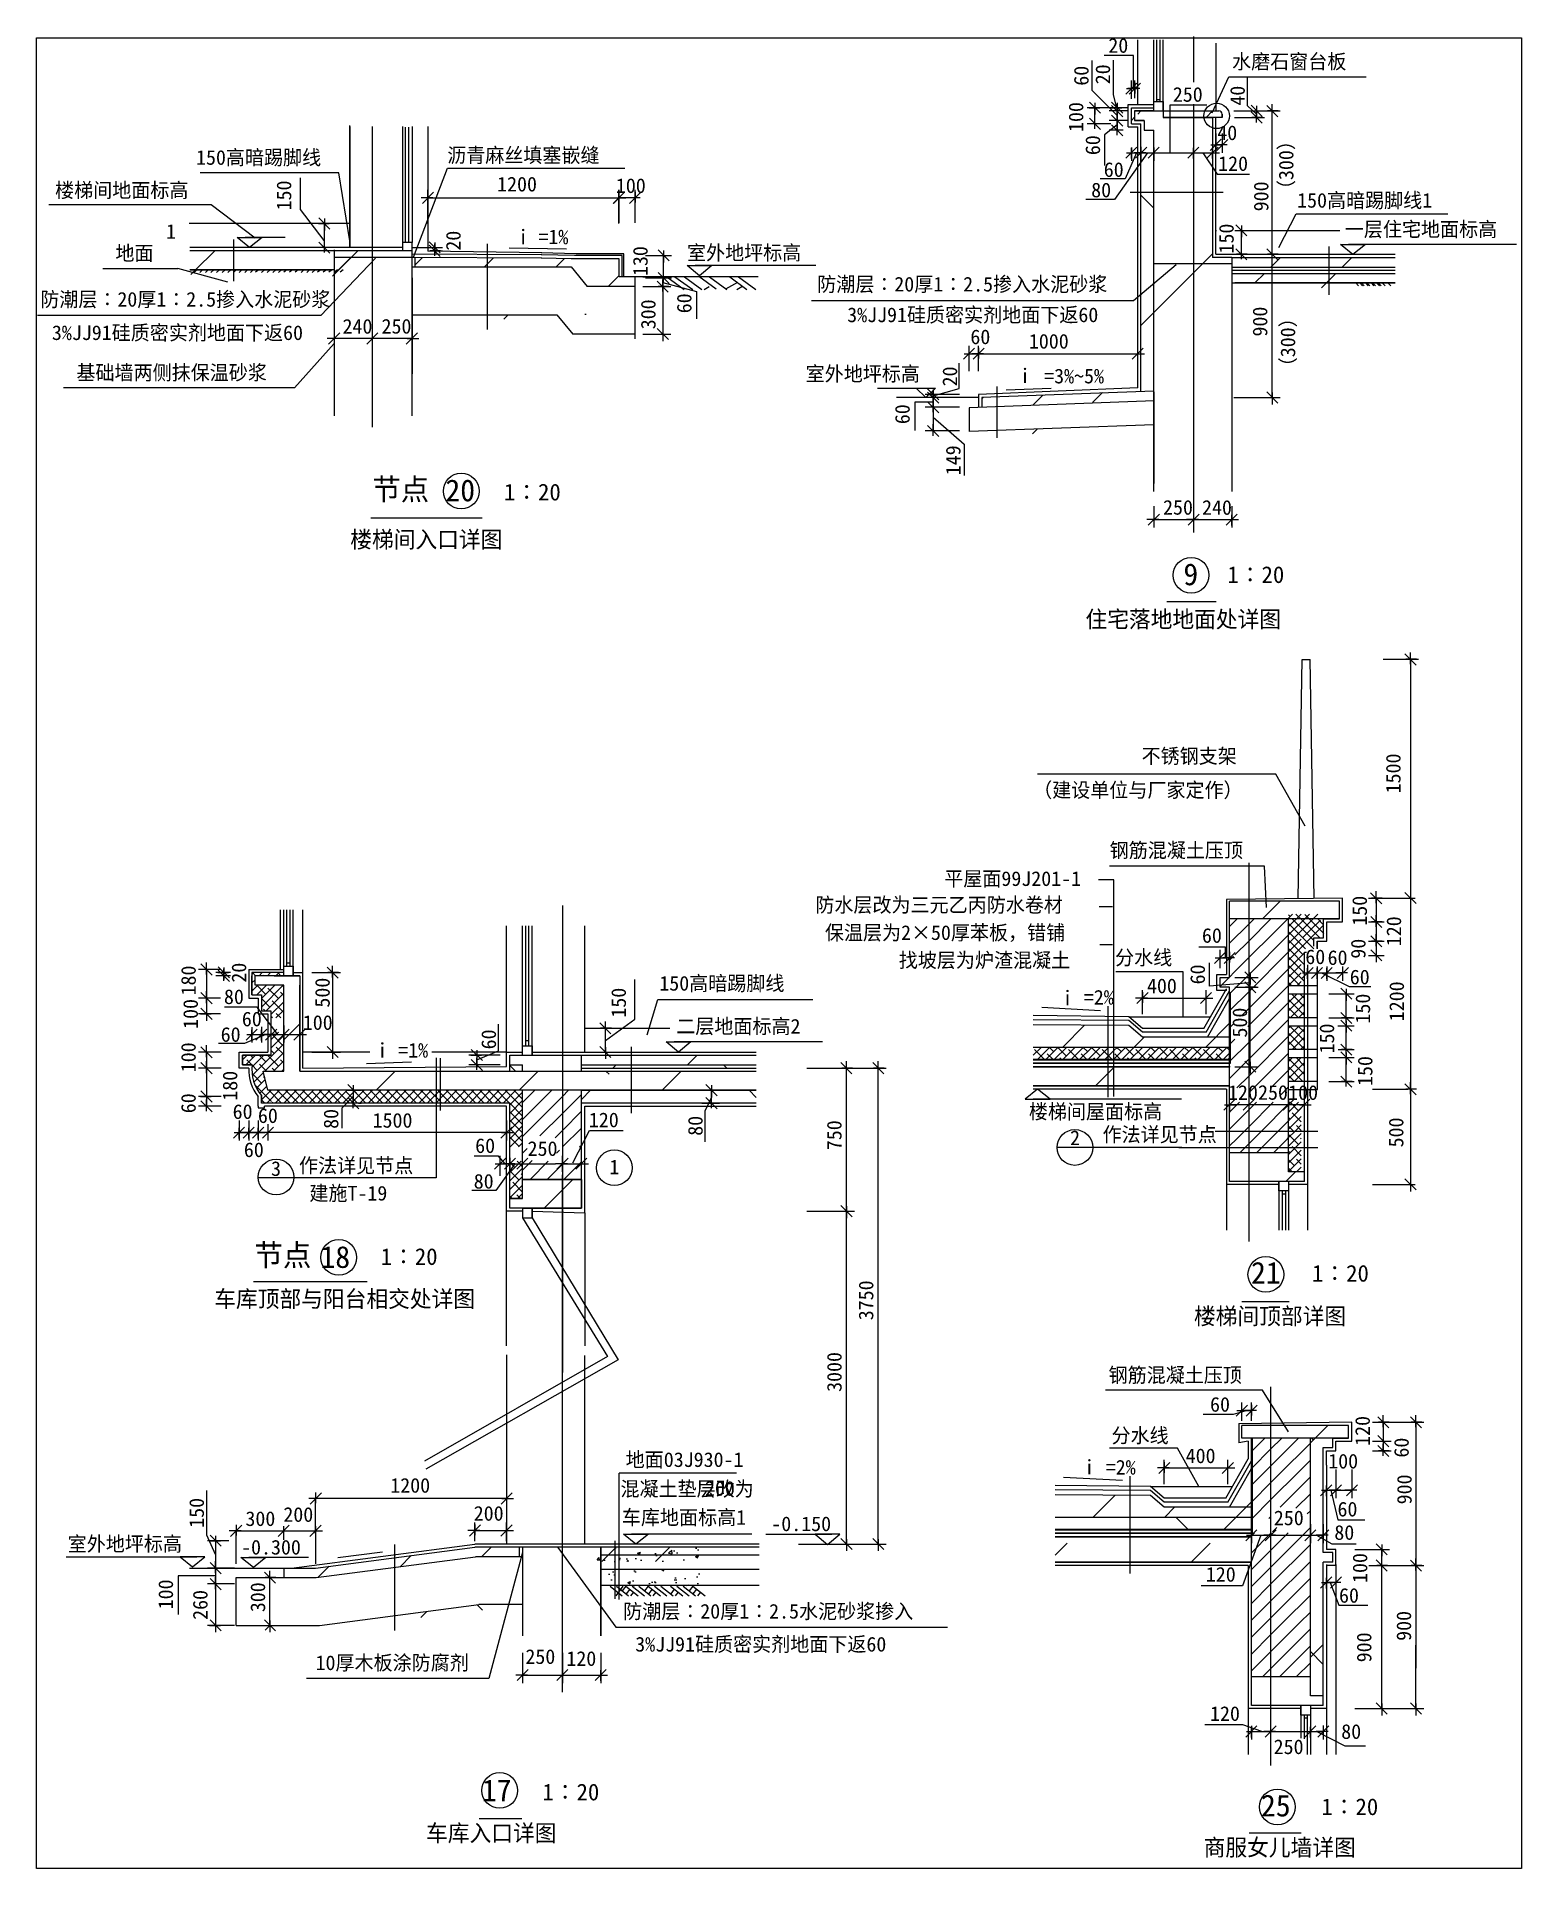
# Model space of a CAD drawing. Header units: metres. Extents: x 65 to 9390, y 5 to 11509.
import ezdxf

# ---------------------------------------------------------------- set-up
doc = ezdxf.new("R2010")
doc.units = ezdxf.units.M
for name, color, linetype in [('A-AXI', 3, 'Continuous'), ('DIM', 7, 'Continuous'), ('PUB_DIM', 3, 'Continuous'), ('PUB_TEXT', 7, 'Continuous'), ('S_DOTE', 7, 'Continuous'), ('WALL', 7, 'Continuous'), ('WQ', 7, 'Continuous')]:
    doc.layers.add(name, color=color, linetype=linetype)
pattern_1 = [(45, (0, 0), (-449.013, 449.013), [])]
pattern_2 = [(45, (0, 0), (-224.5064, 224.5064), [])]
pattern_3 = [(45, (0, 0), (-673.52, 673.52), [])]

msp = doc.modelspace()

# ---------------------------------------------------------------- texts
for s, height, p in [('20', 92, (6796.16, 11407.39)), ('250', 92, (7201.21, 11099.68)), ('沥青麻丝填塞嵌缝', 92, (2643.77, 10718.24)), ('150高暗踢脚线', 92, (1066.17, 10703.85)), ('60', 92, (6767.36, 10627.73)), ('120', 92, (7485.81, 10665.34)), ('楼梯间地面标高', 92, (181.02, 10498.1)), ('1200', 92, (2957.16, 10536.37)), ('100', 92, (3703.07, 10526.82)), ('80', 92, (6688.45, 10499.6)), ('150高暗踢脚线1', 92, (7981.88, 10434.58)), ('一层住宅地面标高', 92, (8281.47, 10252.89)), ('1', 92, (877.66, 10239.1)), ('i', 92, (3089.82, 10204.63)), ('  =1%', 92, (3091.75, 10205.29)), ('地面', 92, (559.77, 10103.24)), ('室外地坪标高', 92, (4150.14, 10105.83)), ('60', 92, (5929.69, 9577.29)), ('1000', 92, (6297.05, 9549.43)), ('基础墙两侧抹保温砂浆', 92, (315.14, 9353.01)), ('室外地坪标高', 92, (4895.28, 9345.29)), ('i', 92, (6241.39, 9332.35)), ('节点', 137, (2173.84, 8597.46)), ('20', 137, (2632.47, 8590.61)), ('1∶20', 105, (2999.92, 8595.8)), ('250', 92, (7139.72, 8506.31)), ('240', 92, (7384.72, 8505.79)), ('楼梯间入口详图', 105, (2034.88, 8298.19)), ('9   ', 137, (7267.48, 8063.38)), ('1∶20', 105, (7544, 8077.4)), ('住宅落地地面处详图', 105, (6652.55, 7797.11)), ('不锈钢支架', 92, (7005.07, 6944.81)), ('（建设单位与厂家定作）', 92, (6323.85, 6731.17)), ('钢筋混凝土压顶', 92, (6804.54, 6352.84)), ('平屋面99J201-1', 92, (5765.53, 6174.66)), ('防水层改为三元乙丙防水卷材', 92, (4955.92, 6009.82)), ('保温层为2×50厚苯板，错铺', 92, (5016.01, 5835.53)), ('60', 92, (7383.99, 5817.71)), ('找坡层为炉渣混凝土', 92, (5479.91, 5662.58)), ('分水线', 92, (6838.55, 5679)), ('60', 92, (8033.26, 5683.83)), ('60', 92, (8173.26, 5678.73)), ('60', 92, (8312.45, 5556.98)), ('80', 92, (1241.53, 5433.03)), ('150高暗踢脚线', 92, (3975.99, 5517.27)), ('i', 92, (6508.46, 5425.57)), ('400', 92, (7038.82, 5501.22)), ('  =2%', 92, (6517.41, 5429.64)), ('60', 92, (1354, 5293.17)), ('100', 92, (1736.68, 5270.83)), ('二层地面标高2', 92, (4082.51, 5247.46)), ('60', 92, (1221.04, 5196.02)), ('i', 92, (2205, 5096.36)), ('120', 92, (7547.77, 4831.32)), ('250', 92, (7736.41, 4831.84)), ('100', 92, (7925.55, 4831.14)), ('120', 92, (3533.43, 4659.32)), ('楼梯间屋面标高', 92, (6296.86, 4711.53)), ('2', 92, (6556.03, 4546.79)), ('作法详见节点', 92, (6760, 4567.79)), ('60', 92, (2819.43, 4497.72)), ('250', 92, (3148.71, 4479.3)), ('3', 92, (1537.12, 4353.64)), ('作法详见节点', 92, (1712.87, 4372.87)), ('1', 92, (3662.37, 4363.45)), ('建施T-19', 92, (1778.03, 4198.94)), ('80', 92, (2810.27, 4273.89)), ('节点', 137, (1433.82, 3787.6)), ('18   ', 137, (1847.73, 3775.81)), ('1∶20', 105, (2226.16, 3794.52)), ('21   ', 137, (7692.43, 3676.78)), ('1∶20', 105, (8075.36, 3689.48)), ('车库顶部与阳台相交处详图', 105, (1180.74, 3528.66)), ('楼梯间顶部详图', 105, (7333.96, 3420.37)), ('钢筋混凝土压顶', 92, (6797.77, 3056.96)), ('60', 92, (7435.04, 2872.9)), ('分水线', 92, (6816.11, 2677.6)), ('地面03J930-1', 92, (3764.72, 2525.73)), ('i', 92, (6645.75, 2478.32)), ('  =2%', 92, (6655, 2478.17)), ('400', 92, (7281.83, 2549.75)), ('100', 92, (8177.16, 2516.09)), ('1200', 92, (2286.14, 2364.08)), ('60', 92, (8235.43, 2214.85)), ('300', 92, (1376.34, 2155)), ('200', 92, (1614.63, 2181.04)), ('200', 92, (2810.33, 2188.26)), ('车库地面标高1', 92, (3740.74, 2162.99)), ('250', 92, (7835.62, 2159.84)), ('室外地坪标高', 92, (260.33, 1996.56)), ('80', 92, (8215.57, 2068.14)), ('120', 92, (7408.55, 1805.41)), ('60', 92, (8245.08, 1673.2)), ('250', 92, (3134.79, 1288.59)), ('120', 92, (3392.21, 1276.39)), ('120', 92, (7434.8, 930.72)), ('250', 92, (7834.38, 722.33)), ('80', 92, (8258.88, 818.01)), ('17   ', 137, (2861.25, 426.07)), ('1∶20', 105, (3241.74, 431.56)), ('25   ', 137, (7754.54, 330.79)), ('1∶20', 105, (8134.15, 339.32)), ('车库入口详图', 105, (2510.84, 174.13)), ('商服女儿墙详图', 105, (7394.68, 83.65))]:
    msp.add_text(s, height=height).set_placement(p)
for s, rotation, p in [('60', 90, (6672.04, 11200.41)), ('20', 90, (6807.37, 11209.32)), ('40', 90, (7653.1, 11075.13)), ('100', 90, (6638.8, 10909.72)), ('40', 360, (7480.42, 10858.96)), ('60', 90, (6744.18, 10764.17)), ('150', 90, (1664.21, 10417.28)), ('900', 90, (7801.5, 10411.46)), ('20', 90, (2727.97, 10164.47)), ('150', 90, (7583.32, 10146.57)), ('130', 90, (3902.44, 10005)), ('300', 90, (3952.29, 9670.62)), ('60', 90, (4178.08, 9771.16)), ('900', 90, (7794.49, 9625.17)), ('240', 360, (1986.37, 9643.21)), ('250', 360, (2231.37, 9643.72)), ('20', 90, (5846.47, 9311.84)), ('60', 90, (5548.4, 9074.75)), ('149', 90, (5867.64, 8753.97)), ('1500', 90, (8631.46, 6756.08)), ('150', 90, (8420.21, 5925)), ('120', 90, (8635.17, 5796.13)), ('90', 90, (8411.48, 5717.88)), ('180', 90, (1064.5, 5486.96)), ('20', 90, (1381.53, 5567.38)), ('60', 90, (7402.65, 5556.23)), ('500', 90, (1905.76, 5410.65)), ('150', 90, (3766.2, 5347.56)), ('150', 90, (3766.2, 5347.56)), ('1200', 90, (8653.02, 5324.93)), ('100', 90, (1077.66, 5276.89)), ('150', 90, (8440.28, 5310.51)), ('500', 90, (7667.55, 5222.52)), ('150', 90, (8214.52, 5122.7)), ('100', 90, (1064.04, 5004.56)), ('60', 90, (2950.12, 5148.31)), ('150', 90, (8454.62, 4918.4)), ('180', 90, (1325.43, 4825.8)), ('60', 90, (1064.04, 4747.12)), ('60', 360, (1296.12, 4711.39)), ('60', 360, (1454.93, 4686.12)), ('80', 90, (1959.87, 4648.99)), ('1500', 360, (2175.06, 4656.54)), ('80', 90, (4248, 4605.52)), ('750', 90, (5120.42, 4515.18)), ('500', 90, (8649.14, 4532.63)), ('60', 360, (1366.59, 4472.01)), ('3750', 90, (5320.09, 3447)), ('3000', 90, (5120.95, 2997)), ('120', 90, (8438.58, 2658.13)), ('60', 90, (8682.77, 2584.54)), ('900', 90, (8701.17, 2290.75)), ('150', 90, (1115.7, 2143.56)), ('100', 90, (8422.48, 1796.97)), ('100', 90, (921.61, 1631.38)), ('260', 90, (1138.51, 1565.3)), ('300', 90, (1500.22, 1613.49)), ('900', 90, (8697.73, 1433.55)), ('900', 90, (8448.24, 1298.72))]:
    msp.add_text(s, height=92, rotation=rotation).set_placement(p)
at = {"layer": 'A-AXI'}
msp.add_text('  =1%', height=92, dxfattribs=at).set_placement((2211, 5096.97))
at = {"layer": 'DIM'}
msp.add_text('200', height=92, dxfattribs=at).set_placement((4262.82, 2344.97))
at = {"layer": 'PUB_DIM'}
for p in [(7958.68, 10488.38), (7969.75, 9375.53)]:
    msp.add_text('（300）', height=92, rotation=90, dxfattribs=at).set_placement(p)
for s, p in [('3%JJ91硅质密实剂地面下返60', (5156, 9715.51)), ('3%JJ91硅质密实剂地面下返60', (160.97, 9603.3)), ('  =3%~5%', (6268.15, 9330.99)), ('-0.150', (4679.37, 2122.72)), ('-0.300', (1349.2, 1975.6)), ('3%JJ91硅质密实剂地面下返60', (3824.6, 1366.43))]:
    msp.add_text(s, height=92, dxfattribs=at).set_placement(p)
at = {"layer": 'PUB_TEXT'}
for s, p in [('水磨石窗台板', (7573.52, 11306.16)), ('防潮层∶20厚1∶2.5掺入水泥砂浆', (4967.87, 9908.03)), ('防潮层∶20厚1∶2.5掺入水泥砂浆', (88.06, 9812.91)), ('混凝土垫层改为', (3731.76, 2342.41)), ('防潮层∶20厚1∶2.5水泥砂浆掺入', (3749.04, 1573.28)), ('10厚木板涂防腐剂', (1816.85, 1250.1))]:
    msp.add_text(s, height=92, dxfattribs=at).set_placement(p)

# ---------------------------------------------------------------- blocks, each defined once
blk = doc.blocks.new('_DIMX')
at = {"lineweight": 15}
for p, q in [((-157.12, 0), (215.35, 0)), ((0, -186.55), (0, 149.74))]:
    blk.add_line(p, q, dxfattribs=at)
blk.add_lwpolyline([(-178.77, -174.13), (169.48, 174.41)])

# ---------------------------------------------------------------- hatches: boundary and pattern name
h = msp.add_hatch()
h.set_pattern_fill('ANSI38', scale=300)
h.paths.add_polyline_path([(7081.13, 10901.71), (7021.13, 10901.71), (7021.13, 10961.71), (6961.13, 10961.71), (6961.13, 11021.71), (7081.13, 11021.71), (7081.13, 11041.71), (6941.13, 11041.71), (6941.13, 10941.71), (7001.13, 10941.71), (7001.13, 10532.77), (7081.13, 10532.77)])
h.paths.add_polyline_path([(7081.13, 10488.62), (7001.13, 10488.62), (7001.13, 9279.17), (7081.13, 9281.63)])
h.paths.add_polyline_path([(7081.13, 10532.77), (7001.13, 10532.77), (7001.13, 10488.62), (7081.13, 10488.62)])
h = msp.add_hatch()
h.set_pattern_fill('ANSI31', scale=600)
h.paths.add_polyline_path([(7331.13, 11001.71), (7141.13, 11001.71), (7141.13, 11041.71), (6961.13, 11041.71), (6961.13, 10981.71), (7021.13, 10981.71), (7021.13, 10921.71), (7081.13, 10921.71), (7081.13, 10532.77), (7331.13, 10532.77)])
h.paths.add_polyline_path([(7451.13, 10934.86, -0.29), (7396.89, 11001.71), (7331.13, 11001.71), (7331.13, 10532.77), (7451.13, 10532.77)])
h.paths.add_polyline_path([(7451.13, 10532.77), (7331.13, 10532.77), (7331.13, 10488.62), (7451.13, 10488.62)])
h.paths.add_polyline_path([(7331.13, 10532.77), (7081.13, 10532.77), (7081.13, 10488.62), (7331.13, 10488.62)])
h.paths.add_polyline_path([(7331.13, 10488.62), (7081.13, 10488.62), (7081.13, 10081.63), (7331.13, 10081.63)])
h.paths.add_polyline_path([(7451.13, 10488.62), (7331.13, 10488.62), (7331.13, 10081.63), (7571.13, 10081.63), (7571.13, 10121.66), (7451.13, 10121.66)])
h.paths.add_polyline_path([(7331.13, 10081.63), (7081.13, 10081.63), (7081.13, 9281.63), (7081.13, 8651.49), (7331.13, 8651.49)])
h.paths.add_polyline_path([(7571.13, 10081.63), (7331.13, 10081.63), (7331.13, 8651.49), (7571.13, 8651.49)])
h = msp.add_hatch()
h.set_pattern_fill('AN33C', scale=100)
h.set_pattern_definition(pattern_2)
h.paths.add_polyline_path([(7331.08, 11041.71), (7141.13, 11041.71), (7141.13, 11001.71), (7331.08, 11001.71)])
h.paths.add_polyline_path([(7396.38, 11030.78, -0.03), (7397.13, 11041.71), (7331.08, 11041.71), (7331.08, 11001.71), (7401.84, 11001.71, -0.09)])
h.paths.add_polyline_path([(7511.13, 11021.71, 0.2), (7505.27, 11035.85, 0.2), (7491.13, 11041.71), (7491.13, 11041.71), (7397.13, 11041.71, 0.03), (7396.38, 11030.78, 0.09), (7401.84, 11001.71), (7511.13, 11001.71)])
h = msp.add_hatch()
h.set_pattern_fill('AN33C', scale=200)
h.set_pattern_definition(pattern_1)
h.paths.add_polyline_path([(1026.99, 10164.06), (2036.77, 10164.06), (2036.77, 10044.06), (1026.99, 10044.06)])
h = msp.add_hatch()
h.set_pattern_fill('ANSI31', scale=600)
h.paths.add_polyline_path([(2292.86, 10164.06), (2042.43, 10164.06), (1922.55, 10162.12), (1922.55, 10122.31), (2292.86, 10122.31)])
h.paths.add_polyline_path([(2412.94, 10164.06), (2292.86, 10164.06), (2292.86, 10122.31), (2412.94, 10122.31)])
h.paths.add_polyline_path([(2412.94, 9954.74), (2292.86, 10094.59), (2292.86, 9127.94), (2412.94, 9127.94)])
h.paths.add_polyline_path([(2292.86, 10122.31), (1922.55, 10122.31), (1922.55, 9127.94), (2292.86, 9127.94)])
h.paths.add_polyline_path([(2412.94, 10122.31), (2292.86, 10122.31), (2292.86, 10094.59), (2412.94, 9954.74)])
h = msp.add_hatch()
h.set_pattern_fill('ANSI31', scale=200)
h.paths.add_polyline_path([(1026.99, 10044.06), (2016.77, 10044.06), (2016.77, 10014.06), (1026.99, 10014.06)])
h = msp.add_hatch()
h.set_pattern_fill('AR-SAND', scale=30)
h.paths.add_polyline_path([(2928.26, 10062.31), (2928.26, 9762.31), (3333.12, 9762.31), (3433.12, 9639.92), (3822.99, 9639.92), (3822.99, 9939.92), (3522.74, 9939.92), (3422.74, 10062.31)])
h.paths.add_polyline_path([(2928.26, 10062.31), (2895.47, 10062.31), (2895.47, 9762.31), (2928.26, 9762.31)])
h.paths.add_polyline_path([(2895.47, 10062.31), (2423.17, 10062.31), (2423.17, 9762.31), (2895.47, 9762.31)])
h = msp.add_hatch()
h.set_pattern_fill('AN33C', scale=100)
h.set_pattern_definition(pattern_2)
h.paths.add_polyline_path([(3722.99, 10113.96), (3422.74, 10113.96), (3233.08, 10117.27), (2928.26, 10119.17), (2928.26, 10062.31), (3422.74, 10062.31), (3522.74, 9939.92), (3822.99, 9939.92), (3822.99, 9999.88), (3722.99, 9999.88)])
h.paths.add_polyline_path([(2928.26, 10119.17), (2895.47, 10119.37), (2895.47, 10062.31), (2928.26, 10062.31)])
h.paths.add_polyline_path([(2895.47, 10062.31), (2895.47, 10119.37), (2443.28, 10122.18), (2443.28, 10062.31)])
h = msp.add_hatch()
h.set_pattern_fill('AN33C', scale=100)
h.set_pattern_definition(pattern_2)
h.paths.add_polyline_path([(8041.89, 10121.66), (7571.13, 10121.66), (7571.13, 10061.66), (8041.89, 10061.66)])
h.paths.add_polyline_path([(8596.92, 10121.66), (8076.29, 10121.66), (8076.29, 10061.66), (8596.92, 10061.66)])
h.paths.add_polyline_path([(8076.29, 10121.66), (8041.89, 10121.66), (8041.89, 10061.66), (8076.29, 10061.66)])
h.paths.add_polyline_path([(8596.92, 10021.66), (8076.29, 10021.66), (8076.29, 9961.66), (8596.92, 9961.66)])
h.paths.add_polyline_path([(8041.89, 10021.66), (7571.13, 10021.66), (7571.13, 9961.66), (8041.89, 9961.66)])
h.paths.add_polyline_path([(8076.29, 10021.66), (8041.89, 10021.66), (8041.89, 9961.66), (8076.29, 9961.66)])
h = msp.add_hatch()
h.set_pattern_fill('ANSI38', scale=300)
h.paths.add_polyline_path([(8041.89, 10061.66), (7571.13, 10061.66), (7571.13, 10041.66), (8041.89, 10041.66)])
h.paths.add_polyline_path([(8076.29, 10061.66), (8041.89, 10061.66), (8041.89, 10041.66), (8076.29, 10041.66)])
h.paths.add_polyline_path([(8596.92, 10061.66), (8076.29, 10061.66), (8076.29, 10041.66), (8596.92, 10041.66)])
h = msp.add_hatch()
h.set_pattern_fill('ANSI31', scale=200)
h.paths.add_polyline_path([(8596.92, 9961.66), (7607.14, 9961.66), (7607.14, 9931.66), (8596.92, 9931.66)])
h = msp.add_hatch()
h.set_pattern_fill('ANSI38', scale=300)
h.paths.add_polyline_path([(2895.47, 9762.31), (2543.17, 9762.31), (2543.17, 9734.49), (2895.47, 9734.49)])
h.paths.add_polyline_path([(2928.26, 9762.31), (2895.47, 9762.31), (2895.47, 9734.49), (2928.26, 9734.49)])
h.paths.add_polyline_path([(3333.12, 9762.31), (2928.26, 9762.31), (2928.26, 9734.49), (3314.64, 9734.49), (3419.62, 9609.92), (3822.99, 9609.92), (3822.99, 9639.92), (3433.12, 9639.92)])
h = msp.add_hatch()
h.set_pattern_fill('AR-SAND', scale=20)
h.paths.add_polyline_path([(5921.35, 9178.25), (5921.35, 9028.12), (7081.13, 9071.45), (7081.13, 9221.59)])
h = msp.add_hatch()
h.set_pattern_fill('AN33C', scale=80)
h.set_pattern_definition([(45, (0, 0), (-179.605, 179.605), [])])
h.paths.add_polyline_path([(6961.13, 9277.95), (6961.13, 9281.63), (6001.13, 9241.63), (6001.13, 9181.58), (6961.13, 9221.58)])
h = msp.add_hatch()
h.set_pattern_fill('ANSI38', scale=300)
h.paths.add_polyline_path([(6961.13, 9041.42), (6961.13, 9071.45), (5921.35, 9028.12), (5922.6, 8998.15)])
h = msp.add_hatch()
h.set_pattern_fill('ANSI31', scale=1000)
h.paths.add_polyline_path([(7677.83, 6078.4), (7677.83, 5968.4), (8247.83, 5968.4), (8247.83, 6078.4)])
h.paths.add_polyline_path([(7677.83, 4499.23), (7677.83, 4319.23), (8027.83, 4319.23), (8027.83, 4379.23), (7927.83, 4379.23), (7927.83, 4499.23)])
h.paths.add_polyline_path([(7677.83, 4319.23), (7677.83, 4499.23), (7557.83, 4499.23), (7557.83, 4319.23)])
h.paths.add_polyline_path([(7557.83, 6078.4), (7557.83, 5968.4), (7677.83, 5968.4), (7677.83, 6078.4)])
h = msp.add_hatch()
h.set_pattern_fill('AN33C', scale=200)
h.set_pattern_definition(pattern_1)
h.paths.add_polyline_path([(8247.83, 5968.4), (8247.83, 6078.4), (7677.83, 6078.4), (7677.83, 5968.4)])
h.paths.add_polyline_path([(7557.83, 6078.4), (7557.83, 5968.4), (7677.83, 5968.4), (7677.83, 6078.4)])
h.paths.add_polyline_path([(7677.83, 4499.23), (7677.83, 4319.23), (8027.83, 4319.23), (8027.83, 4379.23), (7927.83, 4379.23), (7927.83, 4499.23)])
h.paths.add_polyline_path([(7677.83, 4319.23), (7677.83, 4499.23), (7557.83, 4499.23), (7557.83, 4319.23)])
h = msp.add_hatch()
h.set_pattern_fill('ANSI31', scale=1000)
h.paths.add_polyline_path([(2573.49, 5011.25), (1717.14, 5011.25), (1717.14, 5441.88), (1717.14, 5550.76), (1717.14, 5610.76), (1437.14, 5610.76), (1437.14, 5550.76), (1616.88, 5550.76), (1616.88, 5011.25), (1487.35, 5011.25), (1517.35, 4891.25), (2573.49, 4891.25)])
h.paths.add_polyline_path([(3367.1, 5011.25), (2601.88, 5011.25), (2601.88, 4891.25), (3037.14, 4891.25), (3367.1, 4891.25)])
h.paths.add_polyline_path([(2601.88, 5011.25), (2573.49, 5011.25), (2573.49, 4891.25), (2601.88, 4891.25)])
h.paths.add_polyline_path([(3800.05, 5011.25), (3762.76, 5011.25), (3762.76, 4891.25), (3800.05, 4891.25)])
h.paths.add_polyline_path([(4584.42, 5011.25), (3800.05, 5011.25), (3800.05, 4891.25), (4584.42, 4891.25)])
h = msp.add_hatch()
h.set_pattern_fill('AN33C', scale=200)
h.set_pattern_definition(pattern_1)
h.paths.add_polyline_path([(1717.14, 5441.88), (1717.14, 5550.76), (1717.14, 5610.76), (1437.14, 5610.76), (1437.14, 5550.76), (1616.88, 5550.76), (1616.88, 5011.25), (1487.35, 5011.25), (1517.35, 4891.25), (2573.49, 4891.25), (2573.49, 5011.25), (1717.14, 5011.25)])
h.paths.add_polyline_path([(2601.88, 5011.25), (2573.49, 5011.25), (2573.49, 4891.25), (2601.88, 4891.25)])
h.paths.add_polyline_path([(3367.1, 5011.25), (2601.88, 5011.25), (2601.88, 4891.25), (3037.14, 4891.25), (3367.1, 4891.25)])
h.paths.add_polyline_path([(4584.42, 5011.25), (3800.05, 5011.25), (3800.05, 4891.25), (4584.42, 4891.25)])
h.paths.add_polyline_path([(3800.05, 5011.25), (3762.76, 5011.25), (3762.76, 4891.25), (3800.05, 4891.25)])
h.paths.add_polyline_path([(3762.76, 5011.25), (3367.1, 5011.25), (3367.1, 4891.25), (3762.76, 4891.25)])
h = msp.add_hatch()
h.set_pattern_fill('AN33C', scale=100)
h.set_pattern_definition(pattern_2)
h.paths.add_polyline_path([(6792.91, 5299.32), (6323.72, 5302.38), (6323.72, 5162.67), (6792.91, 5162.67)])
h.paths.add_polyline_path([(6830.2, 5299.07), (6792.91, 5299.32), (6792.91, 5162.67), (6830.2, 5162.67)])
h.paths.add_polyline_path([(7557.83, 5225), (7009.86, 5225), (6924.1, 5298.46), (6830.2, 5299.07), (6830.2, 5162.67), (7557.83, 5162.67)])
h.paths.add_polyline_path([(7557.83, 5467.33), (7418.88, 5225), (7557.83, 5225)])
h = msp.add_hatch()
h.set_pattern_fill('AN32C', scale=300)
h.set_pattern_definition(pattern_3)
h.paths.add_polyline_path([(6792.91, 5299.32), (6323.72, 5302.38), (6323.72, 5162.67), (6792.91, 5162.67)])
h.paths.add_polyline_path([(6830.2, 5299.07), (6792.91, 5299.32), (6792.91, 5162.67), (6830.2, 5162.67)])
h.paths.add_polyline_path([(7557.83, 5225), (7009.86, 5225), (6924.1, 5298.46), (6830.2, 5299.07), (6830.2, 5162.67), (7557.83, 5162.67)])
h.paths.add_polyline_path([(7557.83, 5467.33), (7418.88, 5225), (7557.83, 5225)])
h = msp.add_hatch()
h.set_pattern_fill('ANSI31', scale=600)
h.paths.add_polyline_path([(3117.14, 5051.25), (3117.14, 5011.25), (3367.1, 5011.25), (3367.1, 5111.25), (3037.14, 5111.25), (3037.14, 5051.25)])
h.paths.add_polyline_path([(3487.14, 5011.25), (3487.14, 5111.25), (3367.1, 5111.25), (3367.1, 5011.25)])
h = msp.add_hatch()
h.set_pattern_fill('AN33C', scale=200)
h.set_pattern_definition(pattern_1)
h.paths.add_polyline_path([(4584.42, 5111.25), (3766.77, 5111.25), (3766.77, 5051.25), (4584.42, 5051.25)])
h.paths.add_polyline_path([(3766.77, 5111.25), (3729.48, 5111.25), (3729.48, 5051.25), (3766.77, 5051.25)])
h.paths.add_polyline_path([(3729.48, 5111.25), (3487.14, 5111.25), (3487.14, 5051.25), (3729.48, 5051.25)])
h = msp.add_hatch()
h.set_pattern_fill('ANSI38', scale=300)
h.paths.add_polyline_path([(3037.14, 5051.25), (3037.14, 5011.25), (3117.14, 5011.25), (3117.14, 5051.25)])
h = msp.add_hatch()
h.set_pattern_fill('AR-CONC', scale=20)
h.paths.add_polyline_path([(3762.76, 4891.25), (3762.76, 5011.25), (3367.1, 5011.25), (3367.1, 4891.25)])
h = msp.add_hatch()
h.set_pattern_fill('ANSI38', scale=300)
h.paths.add_polyline_path([(3969.31, 5051.25), (3487.14, 5051.25), (3487.14, 5031.25), (3969.31, 5031.25)])
h.paths.add_polyline_path([(4584.42, 5051.25), (4006.71, 5051.25), (4006.71, 5031.25), (4584.42, 5031.25)])
h.paths.add_polyline_path([(4006.71, 5051.25), (3969.31, 5051.25), (3969.31, 5031.25), (4006.71, 5031.25)])
h = msp.add_hatch()
h.set_pattern_fill('AN33C', scale=200)
h.set_pattern_definition(pattern_1)
h.paths.add_polyline_path([(6872.47, 5038.87), (6323.72, 5038.87), (6323.72, 4918.87), (6872.47, 4918.87)])
h.paths.add_polyline_path([(7557.83, 5038.87), (6909.76, 5038.87), (6909.76, 4918.87), (7557.83, 4918.87)])
h.paths.add_polyline_path([(6909.76, 5038.87), (6872.47, 5038.87), (6872.47, 4918.87), (6909.76, 4918.87)])
h = msp.add_hatch()
h.set_pattern_fill('ANSI31', scale=1000)
h.paths.add_polyline_path([(7557.83, 5038.87), (6909.76, 5038.87), (6909.76, 4918.87), (7557.83, 4918.87)])
h.paths.add_polyline_path([(6909.76, 5038.87), (6872.47, 5038.87), (6872.47, 4918.87), (6909.76, 4918.87)])
h.paths.add_polyline_path([(6872.47, 5038.87), (6323.72, 5038.87), (6323.72, 4918.87), (6872.47, 4918.87)])
h = msp.add_hatch()
h.set_pattern_fill('ANSI38', scale=300)
h.paths.add_polyline_path([(3800.05, 4891.25), (3762.76, 4891.25), (3762.76, 4811.25), (3800.05, 4811.25)])
h.paths.add_polyline_path([(3762.76, 4891.25), (3487.14, 4891.25), (3487.14, 4811.25), (3762.76, 4811.25)])
h.paths.add_polyline_path([(4584.42, 4891.25), (3800.05, 4891.25), (3800.05, 4811.25), (4584.42, 4811.25)])
h = msp.add_hatch()
h.set_pattern_fill('ANSI31', scale=1000)
h.paths.add_polyline_path([(3117.14, 4331.25), (3117.14, 4211.25), (3037.14, 4211.25), (3037.14, 4151.25), (3367.09, 4151.25), (3367.09, 4331.25)])
h.paths.add_polyline_path([(3487.14, 4331.25), (3367.09, 4331.25), (3367.09, 4151.25), (3487.14, 4151.25)])
h = msp.add_hatch()
h.set_pattern_fill('AN33C', scale=200)
h.set_pattern_definition(pattern_1)
h.paths.add_polyline_path([(3117.14, 4331.25), (3117.14, 4211.25), (3037.14, 4211.25), (3037.14, 4151.25), (3367.09, 4151.25), (3367.09, 4331.25)])
h.paths.add_polyline_path([(3367.09, 4151.25), (3487.14, 4151.25), (3487.14, 4331.25), (3367.09, 4331.25)])
h = msp.add_hatch()
h.set_pattern_fill('AN33C', scale=200)
h.set_pattern_definition(pattern_1)
h.paths.add_polyline_path([(7815.42, 2706.93), (7815.42, 2786.93), (7635.42, 2786.93), (7635.42, 2706.93)])
h.paths.add_polyline_path([(7815.42, 2786.93), (7815.42, 2706.93), (8305.42, 2706.93), (8305.42, 2786.93)])
h.paths.add_polyline_path([(8145.42, 1027.76), (8145.42, 1087.76), (8065.42, 1087.76), (8065.42, 1207.76), (7815.42, 1207.76), (7815.42, 1027.76)])
h.paths.add_polyline_path([(7815.42, 1207.76), (7695.42, 1207.76), (7695.42, 1027.76), (7815.42, 1027.76)])
h = msp.add_hatch()
h.set_pattern_fill('ANSI31', scale=1000)
h.paths.add_polyline_path([(7815.42, 2706.93), (7815.42, 2786.93), (7635.42, 2786.93), (7635.42, 2706.93)])
h.paths.add_polyline_path([(8305.42, 2706.93), (8305.42, 2786.93), (7815.42, 2786.93), (7815.42, 2706.93)])
h.paths.add_polyline_path([(8145.42, 1027.76), (8145.42, 1087.76), (8065.42, 1087.76), (8065.42, 1207.76), (7815.42, 1207.76), (7815.42, 1027.76)])
h.paths.add_polyline_path([(7815.42, 1207.76), (7695.42, 1207.76), (7695.42, 1027.76), (7815.42, 1027.76)])
h = msp.add_hatch()
h.set_pattern_fill('ANSI38', scale=300)
h.paths.add_polyline_path([(8145.42, 2646.93), (8205.42, 2646.93), (8205.42, 2706.93), (8065.42, 2706.93), (8065.42, 2500.88, -0.03), (8145.42, 2496.86), (8145.42, 2515.77), (8145.42, 2556.93)])
h.paths.add_polyline_path([(8145.42, 2496.86, 0.03), (8065.42, 2500.88), (8065.42, 1545.89), (8145.42, 1545.89), (8145.42, 1927.76), (8205.42, 1927.76), (8205.42, 1987.76), (8145.42, 1987.76)])
h.paths.add_polyline_path([(8145.42, 1502.32), (8065.42, 1502.32), (8065.42, 1207.76), (8065.42, 1087.76), (8145.42, 1087.76)])
h.paths.add_polyline_path([(8145.42, 1545.89), (8065.42, 1545.89), (8065.42, 1502.32), (8145.42, 1502.32)])
h = msp.add_hatch()
h.set_pattern_fill('AN33C', scale=100)
h.set_pattern_definition(pattern_2)
h.paths.add_polyline_path([(6930.49, 2347.85), (6461.31, 2350.91), (6461.31, 2211.2), (6930.49, 2211.2)])
h.paths.add_polyline_path([(6967.78, 2347.6), (6930.49, 2347.85), (6930.49, 2211.2), (6967.78, 2211.2)])
h.paths.add_polyline_path([(7695.42, 2273.53), (7147.45, 2273.53), (7061.68, 2346.99), (6967.78, 2347.6), (6967.78, 2211.2), (7695.42, 2211.2)])
h.paths.add_polyline_path([(7695.42, 2515.86), (7556.47, 2273.53), (7695.42, 2273.53)])
h = msp.add_hatch()
h.set_pattern_fill('AN32C', scale=300)
h.set_pattern_definition(pattern_3)
h.paths.add_polyline_path([(6930.49, 2347.85), (6461.31, 2350.91), (6461.31, 2211.2), (6930.49, 2211.2)])
h.paths.add_polyline_path([(6967.78, 2347.6), (6930.49, 2347.85), (6930.49, 2211.2), (6967.78, 2211.2)])
h.paths.add_polyline_path([(7695.42, 2273.53), (7147.45, 2273.53), (7061.68, 2346.99), (6967.78, 2347.6), (6967.78, 2211.2), (7695.42, 2211.2)])
h.paths.add_polyline_path([(7695.42, 2515.86), (7556.47, 2273.53), (7695.42, 2273.53)])
h = msp.add_hatch()
h.set_pattern_fill('ANSI38', scale=300)
h.paths.add_polyline_path([(6930.49, 2211.2), (6461.31, 2211.2), (6461.31, 2133.45), (6930.49, 2133.45)])
h.paths.add_polyline_path([(7695.42, 2211.2), (6967.78, 2211.2), (6967.78, 2133.45), (7695.42, 2133.45)])
h.paths.add_polyline_path([(6967.78, 2211.2), (6930.49, 2211.2), (6930.49, 2133.45), (6967.78, 2133.45)])
h = msp.add_hatch()
h.set_pattern_fill('AR-SAND', scale=30)
h.paths.add_polyline_path([(2312.14, 1894.56), (2312.14, 1591.97), (2841.95, 1661.03), (3117.09, 1661.03), (3117.09, 1961.03), (2822.06, 1961.03)])
h.paths.add_polyline_path([(2279.36, 1587.69), (2312.14, 1591.97), (2312.14, 1894.56), (2279.36, 1890.29)])
h.paths.add_polyline_path([(2279.36, 1587.69), (2279.36, 1890.29), (1821.5, 1830.6), (1317.52, 1830.6), (1317.52, 1530.6), (1841.38, 1530.6)])
h = msp.add_hatch()
h.set_pattern_fill('AN33C', scale=100)
h.set_pattern_definition(pattern_2)
h.paths.add_polyline_path([(2822.06, 1961.03), (3096.98, 1961.03), (3096.98, 2021.03), (2818.09, 2021.03), (2312.14, 1955.08), (2312.14, 1894.56)])
h.paths.add_polyline_path([(2312.14, 1955.08), (2279.36, 1950.8), (2279.36, 1890.29), (2312.14, 1894.56)])
h.paths.add_polyline_path([(1617.52, 1890.6), (1617.52, 1830.6), (1821.5, 1830.6), (2279.36, 1890.29), (2279.36, 1950.8), (1817.52, 1890.6)])
h = msp.add_hatch()
h.set_pattern_fill('ANSI31', scale=600)
h.paths.add_polyline_path([(3458.43, 2021.03), (3117.09, 2021.03), (3117.09, 1465.69), (3608.06, 1465.69), (3608.06, 1735.25)])
h.paths.add_polyline_path([(3608.06, 2021.03), (3487.09, 2021.03), (3487.09, 1966.29), (3608.06, 1735.25)])
h = msp.add_hatch()
h.set_pattern_fill('ANSI31', scale=1000)
h.paths.add_polyline_path([(7695.42, 2047.4), (7047.35, 2047.4), (7047.35, 1927.4), (7695.42, 1927.4)])
h.paths.add_polyline_path([(7047.35, 2047.4), (7010.06, 2047.4), (7010.06, 1927.4), (7047.35, 1927.4)])
h.paths.add_polyline_path([(7010.06, 2047.4), (6461.31, 2047.4), (6461.31, 1927.4), (7010.06, 1927.4)])
h = msp.add_hatch()
h.set_pattern_fill('AN33C', scale=200)
h.set_pattern_definition(pattern_1)
h.paths.add_polyline_path([(7010.06, 2047.4), (6461.31, 2047.4), (6461.31, 1927.4), (7010.06, 1927.4)])
h.paths.add_polyline_path([(7695.42, 2047.4), (7047.35, 2047.4), (7047.35, 1927.4), (7695.42, 1927.4)])
h.paths.add_polyline_path([(7047.35, 2047.4), (7010.06, 2047.4), (7010.06, 1927.4), (7047.35, 1927.4)])
h = msp.add_hatch()
h.set_pattern_fill('ANSI38', scale=400)
h.paths.add_polyline_path([(1617.52, 1890.6), (1032.24, 1890.6), (1032.24, 1790.6), (1317.52, 1790.6), (1317.52, 1830.6), (1617.52, 1830.6)])
h = msp.add_hatch()
h.set_pattern_fill('ANSI38', scale=200)
h.paths.add_polyline_path([(2279.36, 1555.25), (2279.36, 1587.69), (1841.38, 1530.6), (1317.52, 1530.6), (1317.52, 1500.6), (1854.84, 1500.6)])
h.paths.add_polyline_path([(2835.24, 1626.82), (2997.09, 1626.82), (2997.09, 1661.03), (2841.95, 1661.03), (2312.14, 1591.97), (2312.14, 1559.47)])
h.paths.add_polyline_path([(2312.14, 1591.97), (2279.36, 1587.69), (2279.36, 1555.25), (2312.14, 1559.47)])
at = {"layer": 'WALL'}
h = msp.add_hatch(dxfattribs=at)
h.set_pattern_fill('ANSI31', scale=75)
h.paths.add_polyline_path([(3916.94, 2021.03), (4233.21, 2021.03), (4233.21, 1931.03), (3916.94, 1931.03)])
h.paths.add_polyline_path([(3578.99, 2021.03), (3916.94, 2021.03), (3916.94, 1931.03), (3578.99, 1931.03)])
h = msp.add_hatch(dxfattribs=at)
h.set_pattern_fill('AR-CONC')
h.paths.add_polyline_path([(3578.99, 2021.03), (4233.21, 2021.03), (4233.21, 1931.03), (3578.99, 1931.03)])
h = msp.add_hatch(dxfattribs=at)
h.set_pattern_fill('AR-CONC')
h.paths.add_polyline_path([(3578.99, 1818.16), (3578.99, 1881.03), (4233.21, 1881.03), (4233.21, 1781.03), (3608.35, 1781.03)])

# ---------------------------------------------------------------- linework, layer by layer
for p, q in [((6953.44, 11390.6), (6770.86, 11390.6)), ((6953.44, 11180.13), (6953.44, 11390.6)), ((6981.13, 11081.71), (6981.13, 11488.64)), ((7081.13, 11101.71), (7081.13, 11488.64)), ((7101.13, 11101.71), (7101.13, 11488.64)), ((7121.13, 11101.71), (7121.13, 11488.64)), ((7141.13, 11101.71), (7141.13, 11488.64)), ((7471.13, 11468.64), (7471.13, 11041.71)), ((6694.26, 11170.75), (6694.26, 11359.58)), ((6829.06, 11145.76), (6829.06, 11360.97)), ((6851.3, 11012.47), (6694.26, 11170.75)), ((7448.8, 11030.66), (7553.78, 11255.72)), ((7553.78, 11255.72), (8416.13, 11255.72)), ((7670.91, 11073.18), (7670.91, 11249.76)), ((6851.3, 11051.34), (6829.06, 11145.76)), ((6921.13, 11081.71), (7081.13, 11081.71)), ((6921.13, 10941.71), (6921.13, 11081.71)), ((7081.13, 11041.71), (7081.13, 11101.71)), ((7081.13, 11041.71), (7081.13, 11101.71)), ((7081.13, 11101.71), (7141.13, 11101.71)), ((7081.13, 11101.71), (7141.13, 11101.71)), ((7081.13, 11041.71), (7081.13, 11101.71)), ((7081.13, 11101.71), (7141.13, 11101.71)), ((7121.13, 11111.71), (7101.13, 11111.71)), ((7141.13, 11041.71), (7141.13, 11101.71)), ((7141.13, 11041.71), (7141.13, 11101.71)), ((7141.13, 11101.71), (7141.13, 11041.71)), ((7184.47, 10779.59), (7184.47, 11080.69)), ((7184.47, 11080.69), (7414.02, 11080.69)), ((7726.14, 11022.42), (7670.91, 11073.18)), ((2032.66, 10944.61), (2032.66, 10184.01)), ((2032.77, 10184.02), (2032.77, 10950.9)), ((2382.77, 10216.62), (2382.77, 10939.99)), ((2402.77, 10216.62), (2402.77, 10939.99)), ((2522.66, 10944.61), (2522.66, 10184.06)), ((6851.34, 10954.02), (6772.13, 10892.93)), ((6921.13, 10941.71), (6981.13, 10941.71)), ((7081.13, 11041.71), (6961.13, 11041.71)), ((6961.13, 11041.71), (6961.13, 10981.71)), ((6961.13, 11041.71), (7491.13, 11041.71)), ((6961.13, 10981.71), (7021.13, 10981.71)), ((6981.13, 9302.48), (6981.13, 10941.71)), ((7001.13, 9281.63), (7001.13, 10961.71)), ((7001.13, 10936.43), (7001.13, 10936.43)), ((7008.27, 10983.05), (7008.27, 10983.05)), ((7021.13, 10981.71), (7021.13, 10921.71)), ((7141.13, 11041.71), (7141.13, 11001.71)), ((7141.13, 11001.71), (7451.13, 11001.71)), ((7511.13, 11001.71), (7451.13, 11001.71)), ((7451.13, 11001.71), (7451.13, 10121.66)), ((7471.13, 10141.63), (7471.13, 11001.71)), ((7511.13, 11021.71), (7511.13, 11001.71)), ((6772.13, 10892.93), (6772.13, 10699.93)), ((7021.13, 10921.71), (7081.13, 10921.71)), ((7081.13, 9281.63), (7081.13, 10921.71)), ((7042.34, 10779.67), (6834.26, 10486.45)), ((6973.32, 10779.8), (6901.04, 10615.68)), ((7389.48, 10779.17), (7480.6, 10644.37)), ((1721.66, 10423.24), (1721.66, 10622.75)), ((6901.04, 10615.68), (6744.44, 10615.68)), ((7480.6, 10644.37), (7682.1, 10644.37)), ((6834.26, 10486.45), (6655.75, 10486.45)), ((6933.07, 10532.77), (7517.81, 10532.77)), ((1160.41, 10452.83), (141.88, 10452.83)), ((1436.92, 10243.02), (1160.41, 10452.83)), ((1871.95, 10227.83), (1721.66, 10423.24)), ((2032.77, 10334.02), (1023.57, 10334.02)), ((2362.77, 10184.02), (1026.99, 10184.02)), ((2422.77, 10164.06), (1026.99, 10164.06)), ((1300.98, 10233.59), (1300.98, 9973.92)), ((1932.77, 10170.18), (1932.77, 9127.94)), ((2422.77, 10216.62), (2362.77, 10216.62)), ((2362.77, 10216.62), (2362.77, 10163.14)), ((2422.77, 10163.14), (2422.77, 10216.62)), ((2422.77, 10184.06), (2522.66, 10184.06)), ((2423.17, 9127.94), (2423.17, 10164.06)), ((3238.02, 10137.5), (2423.17, 10142.47)), ((2522.66, 10184.06), (2522.66, 10161.79)), ((3238.02, 10150.87), (2522.66, 10161.79)), ((2895.47, 10208.35), (2895.47, 9668.87)), ((3452.69, 10144.13), (3233.82, 10150.74)), ((3442.44, 10134.31), (3233.82, 10137.53)), ((3743.4, 10133.98), (3442.44, 10133.98)), ((3753.38, 10144.33), (3452.69, 10144.33)), ((3743.4, 9999.88), (3743.4, 10133.98)), ((3753.38, 9999.88), (3753.38, 10144.33)), ((8181.69, 10191.19), (8181.69, 9886.23)), ((1932.77, 10044.06), (1026.99, 10044.06)), ((2423.17, 10122.31), (1932.77, 10122.31)), ((3238.02, 10117.24), (2423.17, 10122.31)), ((2423.17, 10062.31), (2423.17, 10062.31)), ((2423.17, 10062.31), (3422.74, 10062.31)), ((2443.28, 10062.31), (2443.28, 10122.16)), ((3422.74, 10113.96), (3233.82, 10117.26)), ((3722.99, 10113.96), (3422.74, 10113.96)), ((3422.74, 10062.31), (3522.74, 9939.92)), ((3722.99, 9999.88), (3722.99, 10113.96)), ((7571.13, 10081.63), (7081.13, 10081.63)), ((7571.13, 10121.66), (7451.13, 10121.66)), ((7571.13, 10121.66), (8596.92, 10121.66)), ((7571.13, 10121.66), (7571.13, 8651.49)), ((7571.13, 10061.66), (8596.92, 10061.66)), ((7571.13, 10041.66), (8596.92, 10041.66)), ((3822.99, 9939.92), (3522.74, 9939.92)), ((4597.63, 9999.88), (3722.99, 9999.88)), ((3822.99, 9999.88), (3822.99, 9639.92)), ((3997.89, 9964.33), (4209.17, 9908.66)), ((4023.76, 9999.88), (4131.85, 9920.84)), ((4073.12, 9999.88), (4187.22, 9920.84)), ((4134.49, 9999.88), (4242.58, 9920.84)), ((4209.17, 9908.66), (4209.17, 9735.85)), ((4224.96, 10004.78), (4333.05, 9925.74)), ((4289.59, 9936.65), (4257.96, 9918.21)), ((4292.14, 9999.88), (4400.23, 9920.84)), ((4467.6, 9965.03), (4391.15, 9922.88)), ((4418.36, 9999.88), (4526.45, 9920.84)), ((4494.82, 9936.65), (4463.18, 9918.21)), ((4473.72, 9999.88), (4581.82, 9920.84)), ((7571.13, 9961.66), (8596.92, 9961.66)), ((2423.17, 9762.31), (3333.12, 9762.31)), ((3333.12, 9762.31), (3433.12, 9639.92)), ((3822.99, 9639.92), (3433.12, 9639.92)), ((5858.89, 9298.97), (5858.89, 9458.49)), ((5695.26, 9213.28), (5580.46, 9213.28)), ((5580.46, 9213.28), (5580.46, 9033.99)), ((5695.26, 9252.83), (5858.89, 9298.97)), ((7083.63, 9221.68), (5921.35, 9178.25)), ((6981.13, 9302.48), (5981.35, 9260.82)), ((5981.35, 9260.82), (5981.35, 9180.75)), ((7081.13, 9281.63), (6001.13, 9241.63)), ((6001.13, 9241.63), (6001.13, 9181.58)), ((6095, 9311.74), (6095, 8989.22)), ((7081.13, 8651.49), (7081.13, 9281.63)), ((7081.13, 9277.95), (7081.13, 8702.62)), ((5695.79, 9119.19), (5891.45, 8949.93)), ((5921.35, 9178.25), (5921.35, 9028.12)), ((7081.13, 9071.45), (5921.35, 9028.12)), ((5891.45, 8949.93), (5891.45, 8752.07)), ((7989.34, 6096.79), (8014.34, 7596.79)), ((8014.34, 7596.79), (8064.33, 7597.63)), ((8089.34, 6096.79), (8064.34, 7596.79)), ((6830.2, 6213.51), (6735.04, 6213.51)), ((6830.2, 4852.33), (6830.2, 6213.51)), ((8267.83, 6098.4), (7537.83, 6089.31)), ((8267.83, 5948.4), (8267.83, 6098.4)), ((1597.14, 5650.76), (1597.14, 6024.45)), ((1617.14, 5670.76), (1617.14, 6024.45)), ((1637.14, 5670.76), (1637.14, 6024.45)), ((1657.14, 5670.76), (1657.14, 6024.45)), ((1677.14, 5670.76), (1677.14, 6024.45)), ((1737.14, 5441.88), (1737.14, 6024.45)), ((6822.64, 6044.17), (6739.54, 6044.17)), ((7537.83, 6089.31), (7537.83, 5619)), ((8247.83, 6078.4), (7557.83, 6078.4)), ((7557.83, 5599), (7557.83, 6078.4)), ((7927.83, 5972.66), (7953.57, 5998.4)), ((7927.83, 5919.63), (8006.6, 5998.4)), ((7927.83, 5866.6), (8059.64, 5998.4)), ((7927.83, 5813.56), (8112.67, 5998.4)), ((7937.61, 5982.44), (7927.83, 5992.22)), ((8017.16, 5955.92), (7974.68, 5998.4)), ((8149.77, 5876.92), (8030.42, 5995.7)), ((8247.83, 5968.4), (8247.83, 6078.4)), ((3017.14, 5040.4), (3017.14, 5924.74)), ((3117.14, 5171.25), (3117.14, 5924.74)), ((3137.14, 5171.25), (3137.14, 5924.74)), ((3157.14, 5171.25), (3157.14, 5924.74)), ((3177.14, 5171.25), (3177.14, 5924.74)), ((3507.14, 5131.21), (3507.14, 5924.74)), ((7557.83, 5920.86), (7605.37, 5968.4)), ((8247.83, 5968.4), (7557.83, 5968.4)), ((7557.83, 5814.79), (7677.83, 5934.79)), ((7589.57, 5634.4), (7923.57, 5968.4)), ((7677.83, 5934.79), (7711.44, 5968.4)), ((7677.83, 5828.73), (7817.5, 5968.4)), ((7927.83, 4690.34), (7927.83, 5968.4)), ((7964.12, 5902.89), (7927.83, 5939.18)), ((7927.83, 5707.5), (8147.83, 5927.5)), ((8034.15, 5779.83), (7927.83, 5886.15)), ((8087.83, 5832.22), (7951.65, 5968.4)), ((8087.49, 5779.52), (7964.12, 5902.89)), ((8015.7, 5848.4), (8067.83, 5900.53)), ((8124.68, 5848.4), (8017.16, 5955.92)), ((8067.83, 5900.53), (8127.83, 5960.53)), ((8147.83, 5931.32), (8109.97, 5969.18)), ((8147.83, 5848.4), (8147.83, 5968.4)), ((8147.83, 5968.4), (8247.83, 5968.4)), ((8167.83, 5828.4), (8167.83, 5948.4)), ((8167.83, 5948.4), (8267.83, 5948.4)), ((6822.64, 5805.22), (6741.79, 5805.22)), ((7531.26, 5790.75), (7364.28, 5790.75)), ((7531.26, 5722.72), (7531.26, 5790.75)), ((7591.22, 5742.11), (7677.83, 5828.73)), ((7677.83, 5616.6), (7927.83, 5866.6)), ((7677.83, 5510.53), (7927.83, 5760.53)), ((7927.83, 5760.53), (8007.83, 5840.53)), ((8017.16, 5743.79), (7927.83, 5833.12)), ((7937.61, 5770.31), (7927.83, 5780.08)), ((7927.83, 5654.46), (8031.77, 5758.4)), ((8027.83, 5680.08), (7937.61, 5770.31)), ((8027.83, 5758.4), (8041.43, 5758.4)), ((8027.83, 5507.24), (8027.83, 5758.4)), ((8087.83, 5796.03), (8087.83, 5848.4)), ((8087.83, 5848.4), (8147.83, 5848.4)), ((8107.83, 5782.43), (8107.83, 5828.4)), ((8107.83, 5828.4), (8167.83, 5828.4)), ((1397.14, 5650.76), (1617.14, 5650.76)), ((1397.14, 5650.76), (1397.14, 5470.76)), ((1617.14, 5610.76), (1617.14, 5670.76)), ((1617.14, 5610.76), (1617.14, 5670.76)), ((1617.14, 5670.76), (1677.14, 5670.76)), ((1617.14, 5670.76), (1677.14, 5670.76)), ((1617.14, 5610.76), (1617.14, 5670.76)), ((1617.14, 5670.76), (1677.14, 5670.76)), ((1637.14, 5690.76), (1657.14, 5690.76)), ((1677.14, 5610.76), (1677.14, 5670.76)), ((1677.14, 5610.76), (1677.14, 5670.76)), ((1677.14, 5670.76), (1677.14, 5610.76)), ((7432.53, 5545.84), (7432.53, 5691.61)), ((7557.83, 5708.73), (7582.35, 5733.25)), ((7672.35, 5717.18), (7677.83, 5722.66)), ((7677.83, 5404.46), (7927.83, 5654.46)), ((8027.83, 5627.05), (7927.83, 5727.05)), ((7927.83, 5601.43), (8007.83, 5681.43)), ((8027.83, 5574.02), (7927.83, 5674.02)), ((8007.83, 5647.05), (8003.9, 5650.98)), ((8047.83, 5678.75), (8047.83, 5507.24)), ((1417.14, 5619.06), (1428.84, 5630.76)), ((1417.14, 5630.76), (1417.14, 5490.76)), ((1417.14, 5490.76), (1417.14, 5610.76)), ((1417.14, 5566.03), (1437.14, 5586.03)), ((1417.14, 5513), (1454.9, 5550.76)), ((1424.54, 5520.4), (1417.14, 5527.81)), ((1440.25, 5610.76), (1420.25, 5630.76)), ((1504.09, 5493.89), (1447.22, 5550.76)), ((1447.94, 5490.76), (1507.94, 5550.76)), ((1461.87, 5610.76), (1481.87, 5630.76)), ((1477.14, 5466.93), (1560.97, 5550.76)), ((1477.14, 5413.9), (1614, 5550.76)), ((1493.28, 5610.76), (1490.84, 5613.21)), ((1514.9, 5610.76), (1534.9, 5630.76)), ((1583.64, 5467.37), (1517.35, 5533.66)), ((1530.61, 5626.47), (1526.32, 5630.76)), ((1557.13, 5546.92), (1553.28, 5550.76)), ((1557.57, 5610.76), (1717.14, 5610.76)), ((1567.94, 5610.76), (1587.94, 5630.76)), ((1599.35, 5610.76), (1579.35, 5630.76)), ((1616.88, 5540.2), (1606.32, 5550.76)), ((1677.14, 5630.76), (1737.14, 5630.76)), ((1717.14, 5610.76), (1717.14, 5011.25)), ((3821.69, 5337.59), (3821.69, 5587.54)), ((7266.03, 5635.68), (6843.51, 5635.68)), ((7396.39, 5280.1), (7537.83, 5528.96)), ((7687.06, 5565.28), (7432.53, 5545.84)), ((7477.83, 5519), (7477.83, 5619)), ((7477.83, 5619), (7537.83, 5619)), ((7497.83, 5542.66), (7554.17, 5599)), ((7497.83, 5539), (7497.83, 5599)), ((7497.83, 5599), (7557.83, 5599)), ((7557.83, 5539), (7497.83, 5539)), ((7537.83, 5519), (7537.83, 5528.96)), ((7557.83, 5602.66), (7589.57, 5634.4)), ((7557.83, 5496.6), (7677.83, 5616.6)), ((7557.83, 5539), (7557.83, 5539)), ((7557.83, 5507.24), (7557.83, 5539)), ((7677.83, 5298.4), (7927.83, 5548.4)), ((7927.83, 5548.4), (8007.83, 5628.4)), ((8002.02, 5546.79), (7927.83, 5620.99)), ((7948.99, 5546.79), (7927.83, 5567.95)), ((7979.26, 5546.79), (8007.83, 5575.37)), ((8135.61, 5628.57), (8308.56, 5542.17)), ((8308.56, 5542.17), (8445.55, 5542.17)), ((1450.47, 5412.74), (1243.95, 5412.74)), ((1397.14, 5470.76), (1457.14, 5470.76)), ((1417.14, 5490.76), (1477.14, 5490.76)), ((1580.35, 5241.45), (1450.47, 5412.74)), ((1457.14, 5470.76), (1457.14, 5370.76)), ((1477.14, 5490.76), (1477.14, 5390.76)), ((1530.61, 5414.34), (1477.14, 5467.81)), ((1507.03, 5390.76), (1616.88, 5500.61)), ((1536.88, 5367.58), (1616.88, 5447.58)), ((1610.16, 5387.82), (1543.87, 5454.11)), ((1616.88, 5487.16), (1596.9, 5507.14)), ((1737.14, 5031.25), (1737.14, 5441.88)), ((6792.91, 5419.33), (6792.91, 4848.8)), ((7410.07, 5255.61), (7557.83, 5515.58)), ((7537.83, 5519), (7477.83, 5519)), ((7557.83, 5390.53), (7677.83, 5510.53)), ((7557.83, 4690.34), (7557.83, 5507.24)), ((7561.59, 5507.24), (7561.59, 5058.87)), ((7677.83, 5192.33), (7927.83, 5442.33)), ((7927.83, 5495.37), (7929.26, 5496.79)), ((7927.83, 5442.33), (7982.29, 5496.79)), ((7927.83, 5389.3), (8025.89, 5487.35)), ((8027.83, 5361.89), (7927.83, 5461.89)), ((7989.89, 5346.79), (7927.83, 5408.85)), ((7938.36, 5346.79), (8027.83, 5436.27)), ((8027.83, 5414.92), (7945.96, 5496.79)), ((8027.83, 5467.95), (7998.99, 5496.79)), ((8007.83, 5434.92), (8003.9, 5438.85)), ((8027.83, 4690.34), (8027.83, 5507.24)), ((8047.83, 5507.24), (8047.83, 4690.34)), ((1457.14, 5370.76), (1516.88, 5370.76)), ((1477.14, 5390.76), (1536.88, 5390.76)), ((1501.15, 5390.76), (1490.84, 5401.08)), ((1516.88, 5370.76), (1516.88, 5131.25)), ((1536.88, 5390.76), (1536.88, 5111.25)), ((1546.26, 5345.65), (1536.88, 5355.03)), ((1567.99, 5345.65), (1616.88, 5394.54)), ((1599.29, 5345.65), (1570.38, 5374.56)), ((2966.38, 5139.98), (2966.38, 5305.76)), ((3637.44, 5202.93), (3821.69, 5337.59)), ((6924.1, 5353.56), (6323.72, 5361.67)), ((6924.1, 5329.07), (6323.72, 5333.23)), ((6924.1, 5298.46), (6323.72, 5302.38)), ((7009.86, 5280.1), (6924.1, 5353.56)), ((6924.1, 5353.56), (7438.14, 5353.56)), ((7009.86, 5255.61), (6924.1, 5329.07)), ((7009.86, 5225), (6924.1, 5298.46)), ((7557.83, 5284.46), (7582.35, 5308.98)), ((7639.01, 5365.65), (7677.83, 5404.46)), ((7672.35, 5292.92), (7677.83, 5298.4)), ((7677.83, 5086.27), (7927.83, 5336.27)), ((7936.86, 5346.79), (7927.83, 5355.82)), ((7927.83, 5283.23), (7941.39, 5296.79)), ((7927.83, 5230.2), (7994.42, 5296.79)), ((8027.83, 5202.79), (7933.82, 5296.79)), ((8027.83, 5255.82), (7986.86, 5296.79)), ((7991.39, 5346.79), (8027.83, 5383.23)), ((1371.36, 5185.44), (1206.88, 5185.44)), ((1505.57, 5240.65), (1371.36, 5185.44)), ((1419.54, 4985.07), (1616.88, 5182.41)), ((1536.88, 5208.48), (1584.06, 5255.65)), ((1536.88, 5155.44), (1616.88, 5235.44)), ((1610.16, 5175.69), (1543.87, 5241.98)), ((1583.64, 5255.24), (1583.23, 5255.65)), ((3157.14, 5201.25), (3137.14, 5201.25)), ((7396.39, 5280.1), (7009.86, 5280.1)), ((7410.07, 5255.61), (7009.86, 5255.61)), ((7557.83, 5225), (7009.86, 5225)), ((7557.83, 5178.4), (7591.65, 5212.22)), ((7557.83, 5072.33), (7677.83, 5192.33)), ((7677.83, 4980.2), (7927.83, 5230.2)), ((7927.83, 5177.17), (8027.83, 5277.17)), ((8027.83, 5149.75), (7927.83, 5249.75)), ((7977.76, 5146.79), (7927.83, 5196.72)), ((7950.49, 5146.79), (8027.83, 5224.13)), ((8007.83, 5222.79), (8003.9, 5226.72)), ((1337.14, 5031.25), (1337.14, 5131.25)), ((1337.14, 5131.25), (1516.88, 5131.25)), ((1357.14, 5081.76), (1386.62, 5111.25)), ((1357.14, 5051.25), (1357.14, 5111.25)), ((1357.14, 5111.25), (1536.88, 5111.25)), ((1536.88, 5111.25), (1357.14, 5111.25)), ((1357.14, 5111.25), (1357.14, 5051.25)), ((1379.65, 5051.25), (1439.65, 5111.25)), ((1416.4, 5051.25), (1384.77, 5082.88)), ((1424.54, 5096.14), (1409.44, 5111.25)), ((1417.39, 5035.95), (1492.68, 5111.25)), ((1504.09, 5069.62), (1462.47, 5111.25)), ((1498.75, 5011.25), (1616.88, 5129.38)), ((1583.64, 5043.11), (1517.35, 5109.4)), ((1557.13, 5122.66), (1536.88, 5142.9)), ((1551.78, 5011.25), (1616.88, 5076.34)), ((1616.88, 5115.93), (1570.38, 5162.43)), ((1616.88, 5062.9), (1596.9, 5082.88)), ((2158.48, 5131.21), (1737.14, 5131.21)), ((3017.14, 5131.21), (2547.69, 5131.21)), ((2573.49, 5095.65), (2573.49, 4340.91)), ((2601.88, 4763.6), (2601.88, 5092.75)), ((2829.66, 5082.64), (2966.38, 5139.98)), ((3037.14, 5111.25), (4584.42, 5111.25)), ((3037.14, 5011.25), (3037.14, 5111.25)), ((3117.14, 5171.25), (3177.14, 5171.25)), ((3117.14, 5171.25), (3177.14, 5171.25)), ((3117.14, 5111.25), (3117.14, 5171.25)), ((3117.14, 5111.25), (3117.14, 5171.25)), ((3117.14, 5111.25), (3117.14, 5171.25)), ((3117.14, 5171.25), (3177.14, 5171.25)), ((3177.14, 5111.25), (3177.14, 5171.25)), ((3177.14, 5111.25), (3177.14, 5171.25)), ((3177.14, 5171.25), (3177.14, 5111.25)), ((3177.14, 5131.21), (4584.42, 5131.21)), ((3487.14, 5011.25), (3487.14, 5111.25)), ((3800.05, 5164.38), (3800.05, 4747.17)), ((6323.72, 5111.01), (6375.37, 5162.67)), ((6323.72, 5162.67), (7557.83, 5162.67)), ((6323.72, 5084.92), (7557.83, 5084.92)), ((7557.83, 5084.92), (6323.72, 5084.92)), ((6323.72, 5082.67), (7557.83, 5082.67)), ((6323.72, 5063.02), (6965.6, 5063.02)), ((6395.61, 5084.92), (6333.36, 5147.17)), ((6350.66, 5084.92), (6428.4, 5162.67)), ((6373.13, 5160.43), (6370.9, 5162.67)), ((6403.69, 5084.92), (6481.44, 5162.67)), ((6448.65, 5084.92), (6412.91, 5120.65)), ((6452.68, 5133.91), (6423.93, 5162.67)), ((6456.72, 5084.92), (6534.47, 5162.67)), ((6532.23, 5107.39), (6476.96, 5162.67)), ((6501.68, 5084.92), (6492.46, 5094.14)), ((6509.75, 5084.92), (6587.5, 5162.67)), ((6607.74, 5084.92), (6545.49, 5147.17)), ((6562.79, 5084.92), (6640.54, 5162.67)), ((6585.27, 5160.43), (6583.03, 5162.67)), ((6615.82, 5084.92), (6693.57, 5162.67)), ((6660.78, 5084.92), (6625.04, 5120.65)), ((6664.82, 5133.91), (6636.06, 5162.67)), ((6668.85, 5084.92), (6746.6, 5162.67)), ((6744.37, 5107.39), (6689.09, 5162.67)), ((6713.81, 5084.92), (6704.59, 5094.14)), ((6721.89, 5084.92), (6792.91, 5155.94)), ((6792.91, 5111.89), (6757.62, 5147.17)), ((6774.92, 5084.92), (6792.91, 5102.9)), ((6792.91, 5155.94), (6799.64, 5162.67)), ((6792.91, 5102.9), (6830.2, 5140.19)), ((6819.88, 5084.92), (6792.91, 5111.89)), ((6797.4, 5160.43), (6795.16, 5162.67)), ((6827.95, 5084.92), (6830.2, 5087.16)), ((6830.2, 5140.19), (6852.67, 5162.67)), ((6830.2, 5087.16), (6905.7, 5162.67)), ((6872.91, 5084.92), (6837.17, 5120.65)), ((6876.95, 5133.91), (6848.19, 5162.67)), ((6880.99, 5084.92), (6958.73, 5162.67)), ((6956.5, 5107.39), (6901.23, 5162.67)), ((6925.94, 5084.92), (6916.72, 5094.14)), ((6934.02, 5084.92), (7011.77, 5162.67)), ((7032.01, 5084.92), (6969.76, 5147.17)), ((6987.05, 5084.92), (7064.8, 5162.67)), ((7009.53, 5160.43), (7007.29, 5162.67)), ((7040.08, 5084.92), (7117.83, 5162.67)), ((7085.04, 5084.92), (7049.3, 5120.65)), ((7089.08, 5133.91), (7060.33, 5162.67)), ((7093.12, 5084.92), (7170.87, 5162.67)), ((7168.63, 5107.39), (7113.36, 5162.67)), ((7138.08, 5084.92), (7128.85, 5094.14)), ((7146.15, 5084.92), (7223.9, 5162.67)), ((7244.14, 5084.92), (7181.89, 5147.17)), ((7199.18, 5084.92), (7276.93, 5162.67)), ((7221.66, 5160.43), (7219.42, 5162.67)), ((7252.22, 5084.92), (7329.97, 5162.67)), ((7297.17, 5084.92), (7261.44, 5120.65)), ((7301.21, 5133.91), (7272.46, 5162.67)), ((7305.25, 5084.92), (7383, 5162.67)), ((7380.76, 5107.39), (7325.49, 5162.67)), ((7350.21, 5084.92), (7340.99, 5094.14)), ((7358.28, 5084.92), (7436.03, 5162.67)), ((7456.27, 5084.92), (7394.02, 5147.17)), ((7411.32, 5084.92), (7489.06, 5162.67)), ((7433.79, 5160.43), (7431.56, 5162.67)), ((7464.35, 5084.92), (7542.1, 5162.67)), ((7509.31, 5084.92), (7473.57, 5120.65)), ((7513.34, 5133.91), (7484.59, 5162.67)), ((7517.38, 5084.92), (7557.83, 5125.37)), ((7557.83, 5142.46), (7537.62, 5162.67)), ((7557.83, 5089.42), (7553.12, 5094.14)), ((7557.83, 4966.27), (7677.83, 5086.27)), ((7689.97, 4886.27), (7927.83, 5124.13)), ((7927.83, 5071.1), (7953.52, 5096.79)), ((7927.83, 5018.07), (8006.56, 5096.79)), ((8027.83, 4990.66), (7927.83, 5090.66)), ((7927.83, 4965.03), (8027.83, 5065.03)), ((8027.83, 5043.69), (7977.38, 5094.14)), ((8003.52, 5146.79), (8027.83, 5171.1)), ((1397.14, 5031.25), (1337.14, 5031.25)), ((1363.37, 5051.25), (1357.14, 5057.48)), ((1418.79, 5051.25), (1357.14, 5051.25)), ((1357.14, 5051.25), (1418.79, 5051.25)), ((1477.58, 4937.04), (1418.14, 4996.47)), ((1451.06, 5016.59), (1418.54, 5049.11)), ((1429.7, 4942.2), (1489.63, 5002.13)), ((1445.54, 4905), (1500.24, 4959.7)), ((1509.44, 5011.25), (1464.32, 5056.36)), ((1487.35, 5011.25), (1617.14, 5011.25)), ((1517.35, 4891.25), (1487.35, 5011.25)), ((1497.67, 4969.98), (1490.84, 4976.81)), ((1562.47, 5011.25), (1543.87, 5029.85)), ((1604.82, 5011.25), (1616.88, 5023.31)), ((1717.14, 5011.25), (4584.49, 5011.25)), ((1737.14, 5031.25), (3017.14, 5040.4)), ((3037.14, 5051.25), (3117.14, 5051.25)), ((3117.14, 5011.25), (3117.14, 5051.25)), ((3487.14, 5051.25), (4584.42, 5051.25)), ((3487.14, 5031.25), (4584.49, 5031.25)), ((3487.14, 5031.25), (4584.49, 5031.25)), ((7557.83, 5060.77), (6323.72, 5060.77)), ((6323.72, 5060.77), (7561.59, 5060.77)), ((7561.59, 5058.87), (6323.72, 5058.87)), ((7561.59, 5038.87), (6323.72, 5038.87)), ((7557.83, 5038.87), (6323.72, 5038.87)), ((6323.72, 5038.87), (7557.83, 5038.87)), ((7557.83, 4319.23), (7557.83, 5005.66)), ((7603.6, 4905.97), (7677.83, 4980.2)), ((7815.73, 4905.97), (7927.83, 5018.07)), ((8018.66, 4946.79), (7927.83, 5037.62)), ((7927.83, 4379.23), (7927.83, 5005.66)), ((7965.63, 4946.79), (7927.83, 4984.59)), ((7962.62, 4946.79), (8027.83, 5012)), ((8007.83, 5010.66), (8003.9, 5014.59)), ((8027.83, 4319.23), (8027.83, 5005.66)), ((8047.83, 5005.66), (8047.83, 4012.19)), ((1540.73, 4820.85), (1437.8, 4923.78)), ((1457.14, 4791.25), (1457.14, 4851.25)), ((1466, 4872.43), (1510.85, 4917.28)), ((1477.14, 4830.53), (1537.85, 4891.25)), ((1477.14, 4811.25), (1477.14, 4858.49)), ((1477.14, 4858.49), (1477.14, 4811.25)), ((1510.88, 4811.25), (1590.88, 4891.25)), ((4584.49, 4891.25), (1517.35, 4891.25)), ((1603.37, 4811.25), (1523.37, 4891.25)), ((1563.91, 4811.25), (1643.91, 4891.25)), ((1656.4, 4811.25), (1576.4, 4891.25)), ((1616.95, 4811.25), (1696.95, 4891.25)), ((1636.68, 4884.01), (1629.44, 4891.25)), ((1709.44, 4811.25), (1636.68, 4884.01)), ((1669.98, 4811.25), (1749.98, 4891.25)), ((1762.47, 4811.25), (1682.47, 4891.25)), ((1723.01, 4811.25), (1803.01, 4891.25)), ((1815.5, 4811.25), (1735.5, 4891.25)), ((1776.05, 4811.25), (1856.05, 4891.25)), ((1868.54, 4811.25), (1795.78, 4884.01)), ((1829.08, 4811.25), (1909.08, 4891.25)), ((1848.81, 4884.01), (1841.57, 4891.25)), ((1921.57, 4811.25), (1848.81, 4884.01)), ((1882.11, 4811.25), (1962.11, 4891.25)), ((1974.6, 4811.25), (1894.6, 4891.25)), ((1935.15, 4811.25), (2015.15, 4891.25)), ((1948.83, 4890.05), (1947.64, 4891.25)), ((2025.7, 4814.74), (1952.94, 4887.5)), ((2054.01, 4852.06), (1981.08, 4778.42)), ((1988.18, 4811.25), (2068.18, 4891.25)), ((2080.67, 4811.25), (2007.91, 4884.01)), ((2041.21, 4811.25), (2121.21, 4891.25)), ((2060.94, 4884.01), (2053.7, 4891.25)), ((2133.7, 4811.25), (2054.79, 4891.25)), ((2094.24, 4811.25), (2174.24, 4891.25)), ((2180.26, 4817.72), (2106.73, 4891.25)), ((2147.28, 4811.25), (2227.28, 4891.25)), ((2239.77, 4811.25), (2159.77, 4891.25)), ((2200.31, 4811.25), (2280.31, 4891.25)), ((2292.8, 4811.25), (2212.8, 4891.25)), ((2253.34, 4811.25), (2333.34, 4891.25)), ((2273.07, 4884.01), (2265.83, 4891.25)), ((2345.83, 4811.25), (2273.07, 4884.01)), ((2306.38, 4811.25), (2386.38, 4891.25)), ((2392.4, 4817.72), (2318.87, 4891.25)), ((2359.41, 4811.25), (2439.41, 4891.25)), ((2451.9, 4811.25), (2371.9, 4891.25)), ((2412.44, 4811.25), (2492.44, 4891.25)), ((2504.93, 4811.25), (2424.93, 4891.25)), ((2465.48, 4811.25), (2545.48, 4891.25)), ((2557.97, 4811.25), (2477.97, 4891.25)), ((2485.2, 4884.01), (2477.97, 4891.25)), ((2518.51, 4811.25), (2573.49, 4866.23)), ((2601.88, 4820.37), (2531, 4891.25)), ((2573.49, 4866.23), (2598.51, 4891.25)), ((2573.49, 4813.2), (2601.88, 4841.58)), ((2601.88, 4873.4), (2584.03, 4891.25)), ((2601.88, 4841.58), (2651.54, 4891.25)), ((2664.03, 4811.25), (2601.88, 4873.4)), ((2624.58, 4811.25), (2704.58, 4891.25)), ((2717.06, 4811.25), (2637.06, 4891.25)), ((2677.61, 4811.25), (2757.61, 4891.25)), ((2697.34, 4884.01), (2690.1, 4891.25)), ((2770.1, 4811.25), (2697.34, 4884.01)), ((2730.64, 4811.25), (2810.64, 4891.25)), ((2816.66, 4817.72), (2743.13, 4891.25)), ((2783.67, 4811.25), (2863.67, 4891.25)), ((2876.16, 4811.25), (2796.16, 4891.25)), ((2836.71, 4811.25), (2916.71, 4891.25)), ((2929.2, 4811.25), (2849.2, 4891.25)), ((2889.74, 4811.25), (2969.74, 4891.25)), ((2909.47, 4884.01), (2902.23, 4891.25)), ((2982.23, 4811.25), (2909.47, 4884.01)), ((2942.77, 4811.25), (3022.77, 4891.25)), ((3028.79, 4817.72), (2955.26, 4891.25)), ((2995.81, 4811.25), (3075.81, 4891.25)), ((3117.14, 4782.4), (3008.3, 4891.25)), ((3037.14, 4799.54), (3117.14, 4879.54)), ((3117.14, 4835.44), (3061.33, 4891.25)), ((3117.14, 4888.47), (3114.36, 4891.25)), ((3117.14, 4814.01), (3194.37, 4891.25)), ((3117.14, 4707.95), (3300.44, 4891.25)), ((3117.14, 4211.25), (3117.14, 4891.25)), ((3117.14, 4601.88), (3367.1, 4851.84)), ((3367.1, 4851.84), (3406.5, 4891.25)), ((3367.1, 4745.77), (3487.14, 4865.81)), ((3487.14, 4151.25), (3487.14, 4891.25)), ((4303.5, 4848.86), (4262.77, 4760.5)), ((7557.83, 4918.87), (6323.72, 4918.87)), ((6323.72, 4918.87), (7557.83, 4918.87)), ((7537.83, 4898.87), (6323.72, 4898.87)), ((7537.83, 4898.87), (7537.83, 4012.19)), ((7537.83, 4898.87), (7537.83, 4690.34)), ((7879.54, 4863.71), (7927.83, 4912)), ((1457.14, 4791.25), (1457.14, 4781.25)), ((1457.14, 4781.25), (1497.14, 4781.25)), ((1497.31, 4811.25), (1477.14, 4831.41)), ((3037.14, 4811.25), (1477.14, 4811.25)), ((3017.14, 4791.25), (1497.14, 4791.25)), ((1497.14, 4781.25), (1497.14, 4791.25)), ((1550.34, 4811.25), (1543.87, 4817.72)), ((1762.47, 4811.25), (1756, 4817.72)), ((1981.08, 4778.42), (1981.08, 4654.41)), ((2186.73, 4811.25), (2180.26, 4817.72)), ((2398.87, 4811.25), (2392.4, 4817.72)), ((2571.54, 4811.25), (2573.49, 4813.2)), ((2611, 4811.25), (2604.53, 4817.72)), ((2823.13, 4811.25), (2816.66, 4817.72)), ((3017.14, 4131.25), (3017.14, 4791.25)), ((3035.26, 4811.25), (3028.79, 4817.72)), ((3037.14, 4746.51), (3117.14, 4826.51)), ((3037.14, 4151.25), (3037.14, 4811.25)), ((3117.14, 4729.37), (3037.14, 4809.37)), ((3037.14, 4693.48), (3117.14, 4773.48)), ((3117.14, 4676.34), (3037.14, 4756.34)), ((3037.14, 4640.44), (3117.14, 4720.44)), ((3117.14, 4782.4), (3108.34, 4791.2)), ((3226.3, 4604.98), (3367.1, 4745.77)), ((3367.09, 4639.71), (3487.14, 4759.75)), ((4584.49, 4811.25), (3487.14, 4811.25)), ((3507.14, 4554.79), (3507.14, 4791.25)), ((3507.14, 4121.25), (3507.14, 4791.25)), ((3507.14, 4791.25), (4584.49, 4791.25)), ((4262.77, 4760.5), (4262.77, 4567.51)), ((7557.83, 4754.13), (7619.67, 4815.97)), ((7557.83, 4648.07), (7677.83, 4768.07)), ((7677.83, 4768.07), (7726.11, 4816.35)), ((7677.83, 4662), (7831.8, 4815.97)), ((7755.17, 4633.27), (7927.83, 4805.94)), ((7927.83, 4805.94), (7937.86, 4815.97)), ((7927.83, 4752.9), (7990.9, 4815.97)), ((7927.83, 4699.87), (8007.83, 4779.87)), ((7937.61, 4709.65), (7927.83, 4719.42)), ((7990.64, 4762.68), (7937.35, 4815.97)), ((8007.83, 4692.46), (7950.87, 4749.42)), ((7956.41, 4675.41), (8007.83, 4726.84)), ((8007.83, 4798.52), (8003.9, 4802.45)), ((3117.14, 4623.3), (3037.14, 4703.3)), ((3042.05, 4698.39), (3037.14, 4703.3)), ((3037.14, 4587.41), (3117.14, 4667.41)), ((3117.14, 4570.27), (3037.14, 4650.27)), ((3038.2, 4535.44), (3117.14, 4614.38)), ((3320.95, 4593.56), (3367.09, 4639.71)), ((3368.9, 4535.44), (3487.14, 4653.68)), ((3433.8, 4435.33), (3536.89, 4638.41)), ((3536.89, 4638.41), (3748.66, 4638.41)), ((8112.34, 4633.27), (7467.67, 4633.27)), ((7602.98, 4587.15), (7649.1, 4633.27)), ((7649.1, 4633.27), (7677.83, 4662)), ((7709.05, 4587.15), (7755.17, 4633.27)), ((7815.11, 4587.15), (7861.23, 4633.27)), ((7861.23, 4633.27), (7927.83, 4699.87)), ((7927.83, 4646.84), (7956.41, 4675.41)), ((7960.95, 4633.27), (7927.83, 4666.39)), ((7927.83, 4593.8), (7967.3, 4633.27)), ((7927.83, 4540.77), (8007.83, 4620.77)), ((7990.64, 4550.55), (7927.83, 4613.36)), ((7964.12, 4630.1), (7960.95, 4633.27)), ((7967.3, 4633.27), (8007.83, 4673.8)), ((8007.83, 4639.42), (7977.38, 4669.87)), ((3095.08, 4539.29), (3037.14, 4597.24)), ((3091.23, 4535.44), (3117.14, 4561.35)), ((3117.14, 4570.27), (3108.34, 4579.07)), ((3117.14, 4495.81), (3146.87, 4525.55)), ((3330.17, 4496.72), (3348.58, 4515.12)), ((3474.96, 4535.44), (3487.14, 4547.62)), ((7258.17, 4531.73), (6474.87, 4531.73)), ((7239.75, 4531.73), (8112.34, 4531.73)), ((7557.83, 4542), (7602.98, 4587.15)), ((7927.83, 4499.23), (7557.83, 4499.23)), ((7621.13, 4499.23), (7677.83, 4555.94)), ((7677.83, 4555.94), (7709.05, 4587.15)), ((7727.19, 4499.23), (7815.11, 4587.15)), ((7833.26, 4499.23), (7921.18, 4587.15)), ((7921.18, 4587.15), (7927.83, 4593.8)), ((7927.83, 4487.74), (8007.83, 4567.74)), ((7927.83, 4434.7), (8007.83, 4514.7)), ((7937.61, 4497.51), (7927.83, 4507.29)), ((8007.83, 4480.32), (7950.87, 4537.29)), ((8007.83, 4586.39), (8003.9, 4590.32)), ((2965.96, 4477.53), (2812.09, 4477.53)), ((3068.16, 4430.44), (2950.07, 4262.04)), ((3008.14, 4430.44), (2965.96, 4477.53)), ((3037.14, 4428.31), (3054.27, 4445.44)), ((3037.14, 4375.28), (3107.3, 4445.44)), ((3068.57, 4406.71), (3037.14, 4438.14)), ((3037.14, 4322.25), (3117.14, 4402.25)), ((3095.08, 4327.16), (3037.14, 4385.11)), ((3117.14, 4411.17), (3082.87, 4445.44)), ((3117.14, 4389.75), (3176.75, 4449.36)), ((3164.7, 4331.25), (3278.9, 4445.44)), ((3270.77, 4331.25), (3367.09, 4427.57)), ((3367.09, 4427.57), (3384.96, 4445.44)), ((3376.83, 4331.25), (3487.14, 4441.55)), ((7927.83, 4381.67), (8007.83, 4461.67)), ((7964.12, 4417.97), (7927.83, 4454.26)), ((7949.83, 4379.23), (7927.83, 4401.23)), ((8027.83, 4379.23), (7927.83, 4379.23)), ((8007.83, 4427.29), (7977.38, 4457.74)), ((7978.42, 4379.23), (8007.83, 4408.64)), ((2573.49, 4340.91), (1458.27, 4340.91)), ((2950.07, 4262.04), (2798.38, 4262.04)), ((3037.14, 4269.21), (3117.14, 4349.21)), ((3037.14, 4216.18), (3117.14, 4296.18)), ((3042.05, 4274.13), (3037.14, 4279.04)), ((3117.14, 4252.07), (3055.31, 4313.9)), ((3117.14, 4358.14), (3108.34, 4366.93)), ((3487.14, 4331.25), (3117.14, 4331.25)), ((3482.9, 4331.25), (3487.14, 4335.48)), ((7867.83, 4299.23), (7537.83, 4299.23)), ((8027.83, 4319.23), (7557.83, 4319.23)), ((7864.42, 4321.93), (7864.42, 4321.93)), ((7864.42, 4321.93), (7864.42, 4321.93)), ((7867.83, 4319.23), (7867.83, 4259.23)), ((7867.83, 4259.23), (7867.83, 4319.23)), ((7867.83, 4259.23), (7867.83, 4012.19)), ((7927.83, 4259.23), (7867.83, 4259.23)), ((7927.83, 4259.23), (7867.83, 4259.23)), ((7887.83, 4259.23), (7887.83, 4012.19)), ((7907.83, 4259.23), (7907.83, 4012.19)), ((7927.83, 4319.23), (7927.83, 4259.23)), ((7927.83, 4319.23), (7927.83, 4259.23)), ((8047.83, 4299.23), (7927.83, 4299.23)), ((7927.83, 4259.23), (7927.83, 4012.19)), ((3051.9, 4211.25), (3037.14, 4226.01)), ((3117.14, 4211.25), (3037.14, 4211.25)), ((3487.14, 4151.25), (3037.14, 4151.25)), ((3104.93, 4211.25), (3081.83, 4234.35)), ((3085.24, 4211.25), (3117.14, 4243.15)), ((3117.14, 4151.25), (3117.14, 4091.25)), ((3117.14, 4151.25), (3117.14, 4091.25)), ((3177.14, 4151.25), (3177.14, 4091.25)), ((3177.14, 4091.25), (3177.14, 4151.25)), ((7907.83, 4239.23), (7887.83, 4239.23)), ((3117.14, 4131.25), (3017.14, 4131.25)), ((3017.14, 3286.98), (3017.14, 4131.25)), ((3117.14, 4091.25), (3177.14, 4091.25)), ((3117.14, 4091.25), (3177.14, 4091.25)), ((3177.14, 4131.25), (3507.14, 4121.25)), ((3507.14, 4121.25), (3507.14, 3286.98)), ((7668.54, 2879.8), (7580.85, 2854.36)), ((7580.85, 2854.36), (7391.33, 2854.36)), ((8325.42, 2806.93), (7615.42, 2797.07)), ((7615.42, 2797.84), (7615.42, 2676.93)), ((8305.42, 2786.93), (7635.42, 2786.93)), ((7635.42, 2706.93), (7635.42, 2786.93)), ((8305.42, 2706.93), (8305.42, 2786.93)), ((8325.42, 2686.93), (8325.42, 2806.93)), ((7675.42, 2686.93), (7615.42, 2676.93)), ((8305.42, 2706.93), (7635.42, 2706.93)), ((7675.42, 2686.93), (7675.42, 2577.49)), ((7695.42, 1698.87), (7695.42, 2706.93)), ((7699.18, 2706.93), (7699.18, 2107.4)), ((7699.18, 2627.19), (7778.91, 2706.93)), ((7815.42, 2637.37), (7884.98, 2706.93)), ((7815.42, 2531.3), (7991.04, 2706.93)), ((7865.6, 2475.42), (8065.42, 2675.24)), ((8065.42, 1207.76), (8065.42, 2706.93)), ((8145.42, 2556.93), (8145.42, 2646.93)), ((8145.42, 2646.93), (8205.42, 2646.93)), ((8205.42, 2646.93), (8205.42, 2706.93)), ((8205.42, 2706.93), (8305.42, 2706.93)), ((8225.42, 2626.93), (8225.42, 2686.93)), ((8225.42, 2686.93), (8325.42, 2686.93)), ((7230.72, 2642.83), (6804.25, 2642.83)), ((7533.97, 2328.63), (7675.42, 2577.49)), ((7547.66, 2304.14), (7695.42, 2564.11)), ((7699.18, 2521.13), (7815.42, 2637.37)), ((7699.18, 2415.06), (7815.42, 2531.3)), ((7993.91, 2497.67), (8065.42, 2569.17)), ((8145.42, 2556.93), (8145.42, 2556.93)), ((8145.42, 2515.77), (8145.42, 2556.93)), ((8165.42, 2536.93), (8165.42, 2626.93)), ((8165.42, 2626.93), (8225.42, 2626.93)), ((8165.42, 2536.93), (8165.42, 2515.77)), ((8165.42, 2536.93), (8165.42, 2536.93)), ((6930.49, 2467.86), (6930.49, 1857.33)), ((7556.18, 2273.02), (7695.42, 2515.86)), ((7699.18, 2309), (7815.42, 2425.24)), ((7815.42, 2319.17), (7993.91, 2497.67)), ((7815.42, 2425.24), (7865.6, 2475.42)), ((7875.79, 2273.47), (8065.42, 2463.1)), ((8145.42, 1987.76), (8145.42, 2515.77)), ((8165.42, 2515.77), (8165.42, 2007.76)), ((1133.55, 2098.17), (1133.55, 2378.16)), ((7061.68, 2402.09), (6461.31, 2410.2)), ((7061.68, 2377.6), (6461.31, 2381.76)), ((7061.68, 2346.99), (6461.31, 2350.91)), ((7147.45, 2328.63), (7061.68, 2402.09)), ((7061.68, 2402.09), (7575.73, 2402.09)), ((7147.45, 2304.14), (7061.68, 2377.6)), ((7147.45, 2273.53), (7061.68, 2346.99)), ((7533.97, 2328.63), (7147.45, 2328.63)), ((7547.66, 2304.14), (7147.45, 2304.14)), ((7699.18, 2202.93), (7815.42, 2319.17)), ((7974.26, 2265.89), (8065.42, 2357.04)), ((8193.38, 2379.92), (8236.95, 2192.99)), ((6461.31, 2211.2), (7695.42, 2211.2)), ((7695.42, 2273.53), (7147.45, 2273.53)), ((7804, 2201.69), (7815.42, 2213.1)), ((8044.99, 2230.54), (8065.42, 2250.97)), ((8236.95, 2192.99), (8406.12, 2192.99)), ((1188.75, 1976.06), (1133.55, 2098.17)), ((7695.42, 2133.45), (6461.31, 2133.45)), ((6461.31, 2133.45), (7695.42, 2133.45)), ((6461.31, 2131.2), (7695.42, 2131.2)), ((6461.31, 2111.55), (7103.19, 2111.55)), ((7695.42, 2109.3), (6461.31, 2109.3)), ((6461.31, 2109.3), (7699.18, 2109.3)), ((7699.18, 2107.4), (6461.31, 2107.4)), ((7699.18, 2087.4), (6461.31, 2087.4)), ((6461.31, 2087.4), (7695.42, 2087.4)), ((7695.42, 2087.4), (6461.31, 2087.4)), ((7754.25, 2096.36), (7639.42, 1778.84)), ((7695.42, 2093.1), (7714, 2111.69)), ((7695.42, 1987.04), (7815.42, 2107.04)), ((7815.42, 1894.91), (8065.42, 2144.91)), ((7815.42, 2107.04), (7820.06, 2111.69)), ((7815.42, 2000.97), (7926.13, 2111.69)), ((7827.56, 2119.18), (7854.15, 2145.77)), ((8103.53, 2096.39), (8199.64, 2042.62)), ((1665.98, 1890.6), (2816.76, 2041.03)), ((1817.52, 1890.6), (2818.09, 2021.03)), ((1821.5, 1830.6), (2822.06, 1961.03)), ((2312.14, 2038.31), (2312.14, 1498.83)), ((2997.09, 2041.03), (2816.76, 2041.03)), ((3117.09, 2021.03), (2818.09, 2021.03)), ((3117.09, 1961.03), (2822.06, 1961.03)), ((3697.47, 2061.46), (3697.47, 1696.96)), ((7695.42, 1027.76), (7695.42, 2014.19)), ((7695.42, 1880.97), (7815.42, 2000.97)), ((7815.42, 1788.84), (8065.42, 2038.84)), ((8205.42, 1987.76), (8145.42, 1987.76)), ((8225.42, 2007.76), (8165.42, 2007.76)), ((8199.64, 2042.62), (8352.15, 2042.62)), ((8205.42, 1927.76), (8205.42, 1987.76)), ((8225.42, 1907.76), (8225.42, 2007.76)), ((1188.74, 1841.71), (953.49, 1841.71)), ((953.49, 1841.71), (953.49, 1598.8)), ((1024.39, 1890.6), (1617.52, 1890.6)), ((1617.52, 1890.6), (1617.52, 1830.6)), ((1617.52, 1890.6), (1817.52, 1890.6)), ((6461.31, 1927.4), (7695.42, 1927.4)), ((7695.42, 1927.4), (6461.31, 1927.4)), ((7675.42, 1907.4), (6461.31, 1907.4)), ((7675.42, 1907.4), (7675.42, 1698.87)), ((7675.42, 1907.4), (7675.42, 720.72)), ((7695.42, 1774.91), (7815.42, 1894.91)), ((7815.42, 1682.77), (8065.42, 1932.77)), ((8145.42, 1027.76), (8145.42, 1927.76)), ((8205.42, 1927.76), (8145.42, 1927.76)), ((8165.42, 1907.76), (8165.42, 720.72)), ((8225.42, 1907.76), (8165.42, 1907.76)), ((1317.52, 1530.6), (1317.52, 1830.6)), ((1317.52, 1830.6), (1821.5, 1830.6)), ((7639.42, 1778.84), (7379.02, 1778.84)), ((7695.42, 1668.84), (7815.42, 1788.84)), ((7815.42, 1576.71), (8065.42, 1826.71)), ((8189.56, 1800.2), (8244.67, 1656.8)), ((1841.38, 1530.6), (2841.95, 1661.03)), ((3117.09, 1661.03), (2841.95, 1661.03)), ((7695.42, 1562.77), (7815.42, 1682.77)), ((7890.66, 1545.89), (8065.42, 1720.64)), ((7996.73, 1545.89), (8065.42, 1614.58)), ((8244.67, 1656.8), (8426.64, 1656.8)), ((1317.52, 1530.6), (1841.38, 1530.6)), ((7695.42, 1456.71), (7741.02, 1502.32)), ((7741.02, 1502.32), (7784.6, 1545.89)), ((7784.6, 1545.89), (7815.42, 1576.71)), ((7815.42, 1470.64), (7847.09, 1502.32)), ((7815.42, 1364.58), (7953.16, 1502.32)), ((7815.42, 1258.51), (8059.22, 1502.32)), ((7847.09, 1502.32), (7890.66, 1545.89)), ((7953.16, 1502.32), (7996.73, 1545.89)), ((8059.22, 1502.32), (8065.42, 1508.51)), ((7695.42, 1350.64), (7815.42, 1470.64)), ((7870.73, 1207.76), (8065.42, 1402.44)), ((7695.42, 1244.58), (7815.42, 1364.58)), ((7976.8, 1207.76), (8065.42, 1296.38)), ((8065.42, 1207.76), (7695.42, 1207.76)), ((7764.67, 1207.76), (7815.42, 1258.51)), ((8065.42, 1087.76), (8065.42, 1207.76)), ((8065.42, 1087.76), (8065.42, 1207.76)), ((8145.42, 1087.76), (8065.42, 1087.76)), ((8005.42, 1007.76), (7675.42, 1007.76)), ((8145.42, 1027.76), (7695.42, 1027.76)), ((8002.01, 1030.46), (8002.01, 1030.46)), ((8002.01, 1030.46), (8002.01, 1030.46)), ((8005.42, 1027.76), (8005.42, 967.76)), ((8005.42, 967.76), (8005.42, 1027.76)), ((8065.42, 967.76), (8005.42, 967.76)), ((8005.42, 967.76), (8005.42, 822.14)), ((8065.42, 967.76), (8005.42, 967.76)), ((8025.42, 967.76), (8025.42, 818.4)), ((8045.42, 947.76), (8025.42, 947.76)), ((8045.42, 967.76), (8045.42, 720.72)), ((8065.42, 1027.76), (8065.42, 967.76)), ((8065.42, 1027.76), (8065.42, 967.76)), ((8065.42, 967.76), (8065.42, 720.72)), ((7640.27, 905.67), (7402.33, 905.67)), ((7759.24, 864.25), (7640.27, 905.67)), ((8104.86, 865.17), (8282.34, 774.93)), ((8282.34, 774.93), (8410.7, 774.93))]:
    msp.add_line(p, q)
for points in [[(65.04, 11501.49), (9390.28, 11501.49), (9390.28, 4.66), (65.04, 4.66)], [(3037.14, 4151.25), (3037.14, 4211.25), (3117.14, 4211.25), (3117.14, 4331.25), (3487.14, 4331.25), (3487.14, 4151.25)]]:
    msp.add_lwpolyline(points, close=True)
for points in [[(2362.77, 10944.61), (2362.77, 10216.62)], [(2422.77, 10944.61), (2422.77, 10216.62)], [(7021.13, 10981.71), (6961.13, 10981.71)], [(2032.77, 10226.15), (1963.1, 10653.6), (1091.67, 10653.6)], [(2432.38, 10123.44), (2644.72, 10682.95), (3759.41, 10683.17)], [(7866.18, 10183.76), (7974.87, 10396.59), (8928.93, 10396.59)], [(7471.13, 10291.63), (7476.04, 10291.63)], [(7596.01, 10291.63), (8250.03, 10291.63)], [(7471.13, 10141.63), (8596.92, 10141.63)], [(2192.97, 10118.02), (1849.31, 9756.98), (70.26, 9756.98)], [(1266.58, 9965.89), (952.75, 10052.95)], [(1026.99, 10044.06), (1912.77, 10044.06)], [(1071.79, 10044.06), (1054.11, 10026.38)], [(1107.14, 10044.06), (1089.46, 10026.38)], [(1142.5, 10044.06), (1124.82, 10026.38)], [(1177.85, 10044.06), (1160.17, 10026.38)], [(1213.21, 10044.06), (1195.53, 10026.38)], [(1248.56, 10044.06), (1230.88, 10026.38)], [(1283.92, 10044.06), (1266.24, 10026.38)], [(1319.27, 10044.06), (1301.6, 10026.38)], [(1354.63, 10044.06), (1336.95, 10026.38)], [(1389.98, 10044.06), (1372.31, 10026.38)], [(1425.34, 10044.06), (1407.66, 10026.38)], [(1460.69, 10044.06), (1440.34, 10029.06)], [(1496.05, 10044.06), (1478.37, 10026.38)], [(1531.41, 10044.06), (1513.73, 10026.38)], [(1566.76, 10044.06), (1549.08, 10026.38)], [(1602.12, 10044.06), (1584.44, 10026.38)], [(1637.47, 10044.06), (1617.12, 10029.06)], [(1672.83, 10044.06), (1652.47, 10029.06)], [(1708.18, 10044.06), (1687.83, 10029.06)], [(1743.54, 10044.06), (1725.86, 10026.38)], [(1778.89, 10044.06), (1761.22, 10026.38)], [(1814.25, 10044.06), (1796.57, 10026.38)], [(1849.6, 10044.06), (1829.25, 10029.06)], [(1884.96, 10044.06), (1864.6, 10029.06)], [(1920.31, 10044.06), (1899.96, 10029.06)], [(1955.67, 10044.06), (1935.31, 10029.06)], [(1991.02, 10044.06), (1970.67, 10029.06)], [(7221.33, 10075.63), (6955.23, 9850.27), (4931.83, 9850.27)], [(7571.13, 10021.66), (8596.92, 10021.66)], [(2422.77, 9994.02), (2422.77, 9391.01)], [(8596.92, 9961.66), (7591.13, 9961.66)], [(8349.86, 9961.66), (8367.54, 9943.98)], [(8375.34, 9961.66), (8393.02, 9943.98)], [(8385.22, 9961.66), (8402.9, 9943.98)], [(8410.7, 9961.66), (8428.38, 9943.98)], [(8420.57, 9961.66), (8438.25, 9943.98)], [(8446.05, 9961.66), (8463.73, 9943.98)], [(8455.93, 9961.66), (8473.61, 9943.98)], [(8481.41, 9961.66), (8499.09, 9943.98)], [(8491.28, 9961.66), (8508.96, 9943.98)], [(8516.76, 9961.66), (8534.44, 9943.98)], [(8552.12, 9961.66), (8569.8, 9943.98)], [(1932.77, 9581.07), (1684.23, 9303.59), (234.56, 9303.59)], [(3822.99, 9639.92), (3822.99, 9609.92)], [(5981.35, 9241.63), (5464.95, 9241.63)], [(5981.13, 9241.63), (5464.95, 9241.63)], [(7061.13, 9281.46), (7061.13, 9281.01)], [(7081.13, 9281.63), (7081.13, 9281.63)], [(5921.35, 9178.25), (5921.35, 9028.12)], [(2163.12, 8487.06), (2862.76, 8487.06)], [(7162.79, 7961.76), (7472.36, 7961.76)], [(8033.18, 6550.29), (7847.56, 6877.06), (6351.61, 6877.06)], [(7790.29, 6038.74), (7776.97, 6299.38), (6802.67, 6299.38)], [(8109.34, 5779.03), (8109.34, 5828.4)], [(8109.34, 4896.79), (8109.34, 5669.4)], [(7267.11, 5353.56), (7266.03, 5635.68)], [(7927.83, 5496.79), (8109.34, 5496.79), (8109.34, 5546.79), (7927.83, 5546.79)], [(3898.81, 5239.54), (3965.7, 5460.88), (4939.8, 5460.88)], [(7418.59, 5224.49), (7557.83, 5467.33)], [(7927.83, 5296.79), (8109.34, 5296.79), (8109.34, 5346.79), (7927.83, 5346.79)], [(3507.14, 5281.25), (4041.56, 5281.25)], [(3017.14, 5131.21), (3117.14, 5131.21)], [(7927.83, 5096.79), (8109.34, 5096.79), (8109.34, 5146.79), (7927.83, 5146.79)], [(3642.59, 5010.01), (3660.27, 4992.33)], [(7927.83, 4896.79), (8109.34, 4896.79), (8109.34, 4946.79), (7927.83, 4946.79)], [(3037.14, 4891.25), (1616.88, 4891.25)], [(7927.83, 4379.23), (7927.83, 4499.23)], [(3117.14, 4211.25), (3117.14, 4331.25)], [(8027.83, 4319.23), (7557.83, 4319.23)], [(3117.14, 4211.25), (3037.14, 4211.25)], [(1426.34, 3691.16), (2141.61, 3691.16)], [(7633.76, 3563.96), (7931.64, 3563.96)], [(7927.88, 2747.27), (7764.04, 3007.91), (6778.82, 3007.91)], [(7364.44, 2402.09), (7230.72, 2642.83)], [(3096.98, 1961.03), (3096.98, 2020.88)], [(8225.42, 1907.76), (8225.42, 720.76)], [(8145.42, 1027.76), (7695.42, 1027.76)], [(8165.42, 1007.76), (8065.42, 1007.76)], [(2845.2, 317.73), (3111.77, 317.73)], [(7681.57, 227.24), (8007.96, 227.24)]]:
    msp.add_lwpolyline(points)
for centre, radius in [((7476.38, 11010.78), 80), ((2731.92, 8654.26), 112.25), ((7316.03, 8126.01), 112.25), ((6585.96, 4532.15), 112.25), ((3693.38, 4404.71), 112.25), ((1568.92, 4345.97), 112.25), ((1962.47, 3841.59), 112.25), ((7785.43, 3734.67), 112.25), ((2973.45, 494.21), 112.25), ((7858.25, 390.35), 112.25)]:
    msp.add_circle(centre, radius)
for centre, radius, start, end in [((7491.13, 11021.71), 20, 0, 90), ((1666.26, 5020.95), 269.32, 177.81, 219.06), ((1666.26, 5020.95), 249.32, 173.02, 220.66), ((1666.26, 5020.95), 249.32, 173.02, 220.66)]:
    msp.add_arc(centre, radius, start, end)
at = {"layer": 'A-AXI'}
for p, q in [((6940.93, 11182.16), (6940.73, 11182.16)), ((6941.13, 11118.96), (6941.13, 11232.16)), ((6961.57, 11182.16), (6941.13, 11182.16)), ((6961.57, 11121.71), (6961.57, 11232.16)), ((6961.77, 11182.16), (6961.97, 11182.16)), ((6812.53, 11061.71), (6662.23, 11061.71)), ((6712.23, 11061.91), (6712.23, 11062.11)), ((6712.23, 10961.71), (6712.23, 11061.71)), ((6812.53, 10961.71), (6662.23, 10961.71)), ((6712.23, 10961.51), (6712.23, 10961.31)), ((7584.92, 11041.71), (7875.53, 11041.71)), ((7588.22, 11041.71), (7777.63, 11041.71)), ((7588.22, 11001.71), (7777.63, 11001.71)), ((7727.63, 11041.91), (7727.63, 11042.11)), ((7727.63, 11001.71), (7727.63, 11041.71)), ((7727.63, 11001.51), (7727.63, 11001.31)), ((7825.53, 10141.83), (7825.53, 11041.51)), ((6940.93, 10779.67), (6940.73, 10779.67)), ((6941.13, 10812.28), (6941.13, 10729.67)), ((6941.13, 10779.67), (7001.13, 10779.67)), ((7001.13, 10812.28), (7001.13, 10729.67)), ((7001.13, 10812.28), (7001.13, 10729.67)), ((7001.33, 10779.67), (7080.93, 10779.67)), ((7001.33, 10779.67), (7001.53, 10779.67)), ((7081.13, 10812.28), (7081.13, 10729.67)), ((7081.13, 10812.28), (7081.13, 10729.67)), ((7081.33, 10779.67), (7330.88, 10779.67)), ((7331.08, 10812.28), (7331.08, 10729.67)), ((7331.08, 10812.28), (7331.08, 10729.67)), ((7331.28, 10779.67), (7450.93, 10779.67)), ((7451.13, 10812.28), (7451.13, 10729.67)), ((7584.92, 10141.63), (7875.53, 10141.63)), ((7584.92, 10141.63), (7875.53, 10141.63)), ((7825.53, 9241.74), (7825.53, 10141.43)), ((7584.92, 9241.54), (7875.53, 9241.54)), ((1536.88, 5318.6), (1536.88, 5190.65)), ((1536.88, 5298.6), (1536.88, 5190.65)), ((1617.14, 5298.6), (1617.14, 5190.65)), ((1617.14, 5298.6), (1617.14, 5190.65)), ((1717.14, 5298.6), (1717.14, 5190.65)), ((1416.17, 5240.65), (1415.97, 5240.65)), ((1416.37, 5288.67), (1416.37, 5190.65)), ((1416.37, 5240.65), (1476.63, 5240.65)), ((1476.43, 5240.65), (1476.23, 5240.65)), ((1476.63, 5290.43), (1476.63, 5190.65)), ((1476.63, 5286.12), (1476.63, 5190.65)), ((1476.63, 5240.65), (1536.88, 5240.65)), ((1476.83, 5240.65), (1477.03, 5240.65)), ((1537.08, 5240.65), (1616.94, 5240.65)), ((1537.08, 5240.65), (1537.28, 5240.65)), ((1617.34, 5240.65), (1716.94, 5240.65)), ((4903.27, 5031.25), (5201.29, 5031.25)), ((5102.94, 5031.25), (5400.96, 5031.25)), ((5151.29, 4131.45), (5151.29, 5031.05)), ((5350.96, 2041.23), (5350.96, 5031.05)), ((4903.27, 4131.25), (5201.29, 4131.25)), ((4903.27, 4131.25), (5201.29, 4131.25)), ((5151.29, 2041.23), (5151.29, 4131.05)), ((4850.13, 2041.03), (5400.96, 2041.03)), ((4903.27, 2041.03), (5201.29, 2041.03))]:
    msp.add_line(p, q, dxfattribs=at)
at = {"layer": 'DIM'}
for p, q in [((480.43, 10052.95), (952.75, 10052.95)), ((4460.01, 2486.97), (3724.51, 2486.97))]:
    msp.add_line(p, q, dxfattribs=at)
msp.add_lwpolyline([(3724.51, 1692.82), (3724.51, 2486.97)], dxfattribs=at)
at = {"layer": 'PUB_DIM'}
for p, q in [((6916.56, 11061.71), (6801.44, 11061.71)), ((6851.44, 11061.91), (6851.44, 11062.11)), ((6851.44, 11061.71), (6851.44, 11041.71)), ((6916.56, 11041.71), (6801.44, 11041.71)), ((6916.56, 11041.71), (6801.44, 11041.71)), ((6882.05, 10981.71), (6801.44, 10981.71)), ((6916.56, 10981.71), (6801.44, 10981.71)), ((6851.44, 11041.91), (6851.44, 11042.11)), ((6851.44, 11041.71), (6851.44, 10981.71)), ((6851.44, 11041.51), (6851.44, 11041.31)), ((6851.44, 10981.91), (6851.44, 10982.11)), ((6851.44, 10981.71), (6851.44, 10921.71)), ((6851.44, 10981.51), (6851.44, 10981.31)), ((6882.05, 10921.71), (6801.44, 10921.71)), ((6851.44, 10921.51), (6851.44, 10921.31)), ((7470.93, 10828.78), (7470.73, 10828.78)), ((7471.13, 10901.23), (7471.13, 10778.78)), ((7511.14, 10828.78), (7471.13, 10828.78)), ((7511.14, 10901.23), (7511.14, 10778.78)), ((7511.34, 10828.78), (7511.54, 10828.78)), ((2522.66, 10334.25), (2522.66, 10546.48)), ((2522.86, 10496.48), (3722.54, 10496.48)), ((3722.79, 10496.48), (3722.59, 10496.48)), ((3722.74, 10334.25), (3722.74, 10546.48)), ((3722.99, 10339.73), (3722.99, 10546.48)), ((3823.25, 10496.48), (3722.99, 10496.48)), ((3823.25, 10339.73), (3823.25, 10546.48)), ((3823.45, 10496.48), (3823.65, 10496.48)), ((1402.85, 10183.91), (1324.65, 10247.34)), ((1324.65, 10247.34), (1481.06, 10247.34)), ((1626.36, 10247.34), (1374.93, 10247.34)), ((1481.06, 10247.34), (1402.85, 10183.91)), ((1913.57, 10334.02), (1822.13, 10334.02)), ((1872.13, 10334.22), (1872.13, 10334.42)), ((1872.13, 10184.02), (1872.13, 10334.02)), ((7590.34, 10291.63), (7681.78, 10291.63)), ((7631.78, 10291.83), (7631.78, 10292.03)), ((7631.78, 10141.63), (7631.78, 10291.63)), ((1913.57, 10184.02), (1822.13, 10184.02)), ((1872.13, 10183.82), (1872.13, 10183.62)), ((2534.48, 10184.06), (2615.15, 10184.06)), ((2534.48, 10164.4), (2615.15, 10164.4)), ((2565.15, 10184.26), (2565.15, 10184.46)), ((2565.15, 10184.06), (2565.15, 10164.4)), ((2565.15, 10164.2), (2565.15, 10164)), ((3889.45, 10134.12), (4053.17, 10134.12)), ((4003.17, 10134.32), (4003.17, 10134.52)), ((4003.17, 9994.24), (4003.17, 10134.12)), ((7590.34, 10141.63), (7681.78, 10141.63)), ((7631.78, 10141.43), (7631.78, 10141.23)), ((8254.53, 10203.68), (8410.94, 10203.68)), ((8332.73, 10140.25), (8254.53, 10203.68)), ((9360.25, 10203.68), (8304.81, 10203.68)), ((8410.94, 10203.68), (8332.73, 10140.25)), ((4150.38, 10070.33), (4306.78, 10070.33)), ((4228.58, 10006.9), (4150.38, 10070.33)), ((4958.75, 10070.33), (4200.65, 10070.33)), ((4306.78, 10070.33), (4228.58, 10006.9)), ((3872.35, 9999.88), (4047.73, 9999.88)), ((3872.35, 9939.92), (4047.73, 9939.92)), ((3872.35, 9939.92), (4047.73, 9939.92)), ((3889.45, 9994.24), (4053.17, 9994.24)), ((3997.73, 10000.08), (3997.73, 10000.28)), ((3997.73, 9999.88), (3997.73, 9939.92)), ((3997.73, 9939.72), (3997.73, 9640.12)), ((3997.73, 9939.72), (3997.73, 9939.52)), ((4003.17, 9994.04), (4003.17, 9993.84)), ((1932.77, 9623.9), (1932.77, 9562.87)), ((2172.6, 9612.86), (1932.97, 9612.87)), ((2172.8, 9623.89), (2172.8, 9562.85)), ((2172.8, 9623.89), (2172.8, 9562.86)), ((2422.57, 9612.84), (2173, 9612.85)), ((2422.77, 9623.88), (2422.77, 9562.84)), ((3872.35, 9639.92), (4047.73, 9639.92)), ((5921.35, 9407.34), (5921.35, 9567.43)), ((5981.13, 9407.34), (5981.13, 9567.43)), ((5981.13, 9407.34), (5981.13, 9567.43)), ((6981.13, 9407.34), (6981.13, 9567.43)), ((5921.15, 9517.43), (5920.95, 9517.43)), ((5921.35, 9517.43), (5981.13, 9517.43)), ((5981.33, 9517.43), (5981.53, 9517.43)), ((5981.33, 9517.43), (6980.93, 9517.43)), ((5347.34, 9301.63), (5589.63, 9301.63)), ((5649.63, 9241.63), (5589.63, 9301.63)), ((5589.63, 9301.63), (5709.63, 9301.63)), ((5861.35, 9261.82), (5645.86, 9261.82)), ((5861.35, 9241.62), (5645.86, 9241.62)), ((5861.35, 9241.62), (5645.86, 9241.62)), ((5709.63, 9301.63), (5649.63, 9241.63)), ((5695.86, 9262.02), (5695.86, 9262.22)), ((5695.86, 9261.82), (5695.86, 9241.62)), ((5695.86, 9241.82), (5695.86, 9242.02)), ((5695.86, 9241.62), (5695.86, 9181.57)), ((5695.86, 9241.42), (5695.86, 9241.22)), ((5861.35, 9181.57), (5645.86, 9181.57)), ((5861.35, 9181.57), (5645.86, 9181.57)), ((5695.86, 9181.77), (5695.86, 9181.97)), ((5695.86, 9181.57), (5695.86, 9032.12)), ((5695.86, 9181.37), (5695.86, 9181.17)), ((5861.35, 9032.12), (5645.86, 9032.12)), ((5695.86, 9031.92), (5695.86, 9031.72)), ((7081.14, 8560.58), (7081.14, 8425.45)), ((7331.14, 8560.58), (7331.14, 8425.45)), ((7331.14, 8560.58), (7331.14, 8425.45)), ((7571.14, 8560.58), (7571.14, 8425.45)), ((7081.34, 8475.45), (7330.94, 8475.45)), ((7331.34, 8475.45), (7570.94, 8475.45)), ((8521.87, 7597.93), (8743.79, 7597.93)), ((8693.79, 7597.73), (8693.79, 6098.6)), ((8430.7, 6098.4), (8527.46, 6098.4)), ((8455.43, 6098.4), (8677.35, 6098.4)), ((8455.43, 6098.4), (8677.35, 6098.4)), ((8478.67, 6098.2), (8478.67, 5948.6)), ((8693.79, 6098.2), (8693.79, 4899.07)), ((8430.11, 5948.4), (8528.76, 5948.4)), ((8430.11, 5948.4), (8526.86, 5948.4)), ((8478.76, 5948.2), (8478.76, 5828.6)), ((7497.83, 5659), (7497.83, 5772.83)), ((7557.83, 5659), (7557.83, 5772.83)), ((8430.7, 5828.4), (8529.35, 5828.4)), ((8430.7, 5828.4), (8529.35, 5828.4)), ((8478.76, 5828.2), (8478.76, 5738.6)), ((1220.1, 5650.76), (1081.89, 5650.76)), ((1131.89, 5650.56), (1131.89, 5470.96)), ((7497.63, 5722.83), (7497.43, 5722.83)), ((7497.83, 5722.83), (7557.83, 5722.83)), ((7558.03, 5722.83), (7558.23, 5722.83)), ((8047.83, 5668.49), (8047.83, 5578.49)), ((8107.83, 5668.49), (8107.83, 5578.49)), ((8107.83, 5668.49), (8107.83, 5578.49)), ((8167.83, 5668.49), (8167.83, 5578.49)), ((8167.83, 5668.49), (8167.83, 5578.49)), ((8267.83, 5668.49), (8267.83, 5578.49)), ((8430.11, 5738.4), (8528.76, 5738.4)), ((1283.36, 5630.76), (1190.92, 5630.76)), ((1281.67, 5610.76), (1190.92, 5610.76)), ((1240.92, 5630.96), (1240.92, 5631.16)), ((1240.92, 5630.76), (1240.92, 5610.76)), ((1240.92, 5610.56), (1240.92, 5610.36)), ((1793.38, 5630.76), (1974.06, 5630.76)), ((1924.06, 5630.56), (1924.06, 5131.41)), ((7589.79, 5599), (7737.35, 5599)), ((7589.79, 5539), (7737.35, 5539)), ((7589.79, 5539), (7737.35, 5539)), ((7687.35, 5599.2), (7687.35, 5599.4)), ((7687.35, 5539), (7687.35, 5599)), ((7687.35, 5039.07), (7687.35, 5538.8)), ((7687.35, 5538.8), (7687.35, 5538.6)), ((8047.63, 5628.49), (8047.43, 5628.49)), ((8047.83, 5628.49), (8107.83, 5628.49)), ((8107.63, 5628.49), (8107.43, 5628.49)), ((8107.83, 5628.49), (8167.83, 5628.49)), ((8108.03, 5628.49), (8108.23, 5628.49)), ((8167.63, 5628.49), (8167.43, 5628.49)), ((8167.83, 5628.49), (8267.83, 5628.49)), ((8168.03, 5628.49), (8168.23, 5628.49)), ((8268.03, 5628.49), (8268.23, 5628.49)), ((1220.1, 5470.76), (1081.89, 5470.76)), ((1220.1, 5470.76), (1081.89, 5470.76)), ((1131.89, 5470.56), (1131.89, 5370.96)), ((7009.86, 5369.75), (7009.86, 5520.87)), ((7010.06, 5470.87), (7409.87, 5470.87)), ((7410.07, 5369.75), (7410.07, 5520.87)), ((8181.56, 5496.79), (8340.82, 5496.79)), ((8290.82, 5496.99), (8290.82, 5497.19)), ((8290.82, 5346.79), (8290.82, 5496.79)), ((1220.1, 5370.76), (1081.89, 5370.76)), ((8181.56, 5346.79), (8340.82, 5346.79)), ((8238.53, 5296.79), (8340.82, 5296.79)), ((8290.82, 5346.59), (8290.82, 5346.39)), ((8290.82, 5296.99), (8290.82, 5297.19)), ((8290.82, 5146.79), (8290.82, 5296.79)), ((3596.01, 5281.25), (3687.45, 5281.25)), ((3596.01, 5281.25), (3687.45, 5281.25)), ((3637.45, 5131.45), (3637.45, 5281.05)), ((3637.45, 5131.45), (3637.45, 5281.05)), ((4018.34, 5194.75), (4174.75, 5194.75)), ((4096.55, 5131.33), (4018.34, 5194.75)), ((4999.95, 5194.75), (4068.62, 5194.75)), ((4174.75, 5194.75), (4096.55, 5131.33)), ((1224.63, 5131.24), (1081.89, 5131.24)), ((1131.89, 5131.04), (1131.89, 5031.44)), ((1793.38, 5131.21), (1974.06, 5131.21)), ((2977.14, 5111.24), (2779.76, 5111.24)), ((2829.76, 5111.44), (2829.76, 5111.64)), ((2829.76, 5111.24), (2829.76, 5051.24)), ((3596.01, 5131.25), (3687.45, 5131.25)), ((3596.01, 5131.25), (3687.45, 5131.25)), ((8181.56, 5096.8), (8340.82, 5096.8)), ((8239.73, 5146.79), (8340.82, 5146.79)), ((8290.82, 5146.59), (8290.82, 5146.39)), ((8290.82, 5097), (8290.82, 5097.2)), ((8290.82, 4946.8), (8290.82, 5096.8)), ((1224.63, 5031.24), (1081.89, 5031.24)), ((1224.63, 5031.24), (1081.89, 5031.24)), ((1131.89, 5031.04), (1131.89, 4851.44)), ((2977.14, 5051.24), (2779.76, 5051.24)), ((2829.76, 5051.04), (2829.76, 5050.84)), ((7589.79, 5038.87), (7737.35, 5038.87)), ((8181.56, 4946.8), (8340.82, 4946.8)), ((1224.63, 4851.24), (1081.89, 4851.24)), ((1224.63, 4851.24), (1081.89, 4851.24)), ((1131.89, 4851.44), (1131.89, 4851.64)), ((1131.89, 4851.24), (1131.89, 4791.24)), ((2053.83, 4891.45), (2053.83, 4891.65)), ((2053.83, 4891.25), (2053.83, 4811.25)), ((2087.02, 4891.25), (2103.83, 4891.25)), ((4243.65, 4891.24), (4353.95, 4891.24)), ((4303.95, 4891.44), (4303.95, 4891.64)), ((4303.95, 4811.24), (4303.95, 4891.24)), ((6352.22, 4898.83), (6274.02, 4835.4)), ((6274.02, 4835.4), (6430.42, 4835.4)), ((7255.62, 4835.4), (6324.29, 4835.4)), ((6430.42, 4835.4), (6352.22, 4898.83)), ((8290.82, 4946.6), (8290.82, 4946.4)), ((8455.43, 4898.87), (8677.42, 4898.87)), ((8455.43, 4898.87), (8677.35, 4898.87)), ((8693.85, 4898.67), (8693.85, 4299.43)), ((1224.63, 4791.24), (1081.89, 4791.24)), ((1131.89, 4791.04), (1131.89, 4790.84)), ((2053.83, 4811.05), (2053.83, 4810.85)), ((2087.02, 4811.25), (2103.83, 4811.25)), ((4243.65, 4811.24), (4353.95, 4811.24)), ((4303.95, 4811.04), (4303.95, 4810.84)), ((7557.63, 4800.97), (7557.43, 4800.97)), ((7677.83, 4800.97), (7557.83, 4800.97)), ((7557.83, 4793.65), (7557.83, 4750.97)), ((7678.03, 4800.97), (7678.23, 4800.97)), ((7927.63, 4800.97), (7678.03, 4800.97)), ((7927.83, 4793.65), (7927.83, 4750.97)), ((7927.83, 4793.65), (7927.83, 4750.97)), ((8027.63, 4800.97), (7928.03, 4800.97)), ((1336.93, 4625.68), (1336.73, 4625.68)), ((1337.13, 4702.09), (1337.13, 4575.68)), ((1397.13, 4625.68), (1337.13, 4625.68)), ((1396.93, 4625.68), (1396.73, 4625.68)), ((1397.13, 4702.09), (1397.13, 4575.68)), ((1397.13, 4702.09), (1397.13, 4575.68)), ((1457.14, 4625.68), (1397.13, 4625.68)), ((1397.33, 4625.68), (1397.53, 4625.68)), ((1456.94, 4625.68), (1456.74, 4625.68)), ((1457.14, 4702.09), (1457.14, 4575.68)), ((1457.14, 4702.09), (1457.14, 4575.68)), ((1517.14, 4625.68), (1457.14, 4625.68)), ((1457.34, 4625.68), (1457.54, 4625.68)), ((1517.14, 4678.65), (1517.14, 4575.68)), ((1517.15, 4672.48), (1517.15, 4575.68)), ((1517.34, 4625.68), (1517.54, 4625.68)), ((3016.94, 4625.68), (1517.35, 4625.68)), ((3017.14, 4702.09), (3017.14, 4575.68)), ((2976.97, 4430.44), (2976.77, 4430.44)), ((2977.17, 4354.86), (2977.17, 4480.44)), ((2977.17, 4430.44), (3036.74, 4430.44)), ((3036.74, 4354.86), (3036.74, 4480.44)), ((3036.94, 4430.44), (3037.14, 4430.44)), ((3037.14, 4379.84), (3037.14, 4480.44)), ((3037.34, 4430.44), (3116.94, 4430.44)), ((3117.14, 4379.84), (3117.14, 4480.44)), ((3117.14, 4379.84), (3117.14, 4480.44)), ((3117.34, 4430.44), (3324.07, 4430.44)), ((3366.94, 4430.44), (3347.45, 4430.44)), ((3367.14, 4379.84), (3367.14, 4480.44)), ((3367.14, 4379.84), (3367.14, 4480.44)), ((3367.34, 4430.44), (3486.94, 4430.44)), ((3487.14, 4379.84), (3487.14, 4480.44)), ((8455.43, 4299.23), (8677.42, 4299.23)), ((7635.22, 2879.47), (7635.02, 2879.47)), ((7635.42, 2815.64), (7635.42, 2929.47)), ((7635.42, 2879.47), (7695.42, 2879.47)), ((7695.42, 2815.64), (7695.42, 2929.47)), ((7695.62, 2879.47), (7695.82, 2879.47)), ((8454.24, 2806.93), (8572.89, 2806.93)), ((8522.89, 2806.73), (8522.89, 2687.13)), ((8556.26, 2806.93), (8778.25, 2806.93)), ((8728.25, 2806.73), (8728.25, 1907.6)), ((8454.24, 2686.93), (8572.89, 2686.93)), ((8454.24, 2686.93), (8572.89, 2686.93)), ((8522.89, 2687.13), (8522.89, 2687.33)), ((8522.89, 2686.93), (8522.89, 2626.93)), ((7147.45, 2418.28), (7147.45, 2569.4)), ((7547.66, 2418.28), (7547.66, 2569.4)), ((8454.24, 2626.93), (8572.89, 2626.93)), ((8522.89, 2626.73), (8522.89, 2626.53)), ((7147.65, 2519.4), (7547.46, 2519.4)), ((8165.41, 2509.48), (8165.41, 2329.48)), ((8225.41, 2509.48), (8225.41, 2329.48)), ((8225.41, 2509.48), (8225.41, 2329.48)), ((8325.41, 2509.48), (8325.41, 2329.48)), ((1817.52, 2107.12), (1817.52, 2319.35)), ((3017.39, 2327.61), (1817.72, 2327.61)), ((3017.59, 2107.12), (3017.59, 2319.35)), ((8165.21, 2379.48), (8165.01, 2379.48)), ((8165.41, 2379.48), (8225.41, 2379.48)), ((8225.21, 2379.48), (8225.01, 2379.48)), ((8225.41, 2379.48), (8325.41, 2379.48)), ((8225.61, 2379.48), (8225.81, 2379.48)), ((8325.61, 2379.48), (8325.81, 2379.48)), ((1317.52, 1917.48), (1317.52, 2115.45)), ((1317.72, 2124.66), (1617.14, 2124.66)), ((1617.34, 2068.65), (1617.34, 2115.45)), ((1617.34, 2081.94), (1617.34, 2115.45)), ((1617.54, 2124.66), (1817.52, 2124.66)), ((1817.72, 1917.48), (1817.72, 2115.45)), ((2816.76, 2059.82), (2816.76, 2176.48)), ((2816.96, 2126.48), (3016.94, 2126.48)), ((3017.14, 2059.82), (3017.14, 2176.48)), ((3750.85, 2104.34), (3907.26, 2104.34)), ((3829.05, 2040.91), (3750.85, 2104.34)), ((4556.22, 2104.34), (3801.13, 2104.34)), ((3907.26, 2104.34), (3829.05, 2040.91)), ((4645.7, 2102.83), (5060.31, 2102.83)), ((5110.59, 2102.83), (4954.19, 2102.83)), ((4954.19, 2102.83), (5032.39, 2039.4)), ((5032.39, 2039.4), (5110.59, 2102.83)), ((7695.22, 2096.69), (7695.02, 2096.69)), ((7695.42, 2116.48), (7695.42, 2046.69)), ((7695.42, 2096.69), (7815.42, 2096.69)), ((7815.42, 2165.34), (7815.42, 2046.69)), ((7815.42, 2116.48), (7815.42, 2046.69)), ((7815.62, 2096.69), (8065.22, 2096.69)), ((7815.62, 2096.69), (7815.82, 2096.69)), ((8065.22, 2096.69), (8065.02, 2096.69)), ((8065.42, 2165.34), (8065.42, 2046.69)), ((8065.42, 2165.34), (8065.42, 2046.69)), ((8065.42, 2096.69), (8145.42, 2096.69)), ((8145.42, 2165.34), (8145.42, 2046.69)), ((8145.62, 2096.69), (8145.82, 2096.69)), ((251.25, 1961.2), (1071.82, 1961.2)), ((1122.09, 1961.2), (965.69, 1961.2)), ((965.69, 1961.2), (1043.89, 1897.78)), ((1043.89, 1897.78), (1122.09, 1961.2)), ((1271.58, 2061.15), (1138.92, 2061.15)), ((1188.92, 2061.35), (1188.92, 2061.55)), ((1188.92, 2061.15), (1188.92, 1890.8)), ((1347.99, 1957.31), (1504.39, 1957.31)), ((1426.19, 1893.88), (1347.99, 1957.31)), ((1772.52, 1957.31), (1398.26, 1957.31)), ((1504.39, 1957.31), (1426.19, 1893.88)), ((8344.06, 2007.76), (8563.06, 2007.76)), ((8513.06, 2007.96), (8513.06, 2008.16)), ((8513.06, 1907.76), (8513.06, 2007.76)), ((1271.58, 1890.8), (1138.92, 1890.8)), ((1307.73, 1890.6), (1138.92, 1890.6)), ((1188.92, 1890.6), (1188.92, 1890.4)), ((1188.92, 1890.4), (1188.92, 1790.8)), ((8165.42, 1913.3), (8165.42, 1750.17)), ((8225.42, 1913.3), (8225.42, 1750.17)), ((8432.66, 1907.76), (8563.06, 1907.76)), ((8446.83, 1907.76), (8563.06, 1907.76)), ((8513.06, 1007.96), (8513.06, 1907.56)), ((8513.06, 1907.56), (8513.06, 1907.36)), ((8556.26, 1907.4), (8778.25, 1907.4)), ((8556.26, 1907.4), (8778.25, 1907.4)), ((8728.25, 1907.2), (8728.25, 1261.32)), ((1307.73, 1790.6), (1138.92, 1790.6)), ((1307.73, 1790.6), (1138.92, 1790.6)), ((1188.92, 1790.4), (1188.92, 1530.8)), ((1377.52, 1830.6), (1580.56, 1830.6)), ((1530.56, 1530.8), (1530.56, 1830.4)), ((8165.22, 1800.17), (8165.02, 1800.17)), ((8225.42, 1800.17), (8165.42, 1800.17)), ((8225.62, 1800.17), (8225.82, 1800.17)), ((1307.73, 1530.6), (1138.92, 1530.6)), ((1377.52, 1530.6), (1580.56, 1530.6)), ((8728.25, 1007.96), (8728.25, 1405.97)), ((3117.09, 1357.47), (3117.09, 1168.82)), ((3367.09, 1357.47), (3367.09, 1168.82)), ((3367.09, 1357.47), (3367.09, 1168.82)), ((3608.06, 1357.47), (3608.06, 1168.82)), ((3117.29, 1218.82), (3366.89, 1218.82)), ((3367.29, 1218.82), (3607.86, 1218.82)), ((8344.06, 1007.76), (8563.06, 1007.76)), ((8556.26, 1007.76), (8778.25, 1007.76)), ((7695.22, 864.35), (7695.02, 864.35)), ((7695.42, 900.69), (7695.42, 814.35)), ((7695.42, 864.35), (7815.42, 864.35)), ((7815.42, 900.69), (7815.42, 814.35)), ((7815.42, 900.69), (7815.42, 814.35)), ((7815.62, 864.35), (8065.22, 864.35)), ((7815.62, 864.35), (7815.82, 864.35)), ((8065.22, 864.35), (8065.02, 864.35)), ((8065.42, 900.69), (8065.42, 814.35)), ((8065.42, 900.69), (8065.42, 814.35)), ((8065.42, 864.35), (8145.42, 864.35)), ((8145.42, 900.69), (8145.42, 814.35)), ((8145.62, 864.35), (8145.82, 864.35))]:
    msp.add_line(p, q, dxfattribs=at)
for points in [[(3392.3, 10173.5), (3032.93, 10180.08)], [(6154.31, 9290.52), (6437.39, 9301.25)], [(6747.84, 5391.13), (6377.93, 5411.9)], [(2136.68, 5060.32), (2420.04, 5068.97)], [(6885.43, 2439.66), (6515.52, 2460.43)], [(1957.41, 1957.25), (2237.05, 1993.54)]]:
    msp.add_lwpolyline(points, dxfattribs=at)
at = {"layer": 'S_DOTE'}
for p, q in [((7331.13, 11508.64), (7331.13, 11222.49)), ((7331.13, 11084.19), (7331.13, 8393.63)), ((2172.84, 10944.61), (2172.86, 9056.45)), ((7677.83, 6319.72), (7677.83, 3942.6)), ((3367.1, 6051.47), (3367.09, 3119.91)), ((3367.09, 1111.83), (3367.09, 4360.88)), ((3367.09, 2590.03), (3367.09, 3914.11)), ((7815.42, 3028.25), (7815.42, 651.13))]:
    msp.add_line(p, q, dxfattribs=at)
at = {"layer": 'WALL'}
for p, q in [((1617.14, 5630.76), (1417.14, 5630.76)), ((1717.14, 5610.76), (1437.14, 5610.76)), ((1437.14, 5550.76), (1437.14, 5610.76)), ((1616.88, 5550.76), (1437.14, 5550.76)), ((1616.88, 5011.25), (1616.88, 5550.76)), ((3117.14, 4091.25), (3649.73, 3219.75)), ((3177.14, 4091.25), (3716.54, 3197.91)), ((3017.14, 3230.11), (3017.14, 2041.03)), ((3507.09, 3225.58), (3507.09, 2041.03)), ((3649.73, 3219.75), (2501.47, 2561.47)), ((3716.54, 3197.91), (2508.98, 2511.7)), ((4602.53, 2041.03), (2977.09, 2041.03)), ((4602.53, 2021.03), (3099.57, 2021.18)), ((3608.06, 2021.03), (3117.09, 2021.03)), ((3117.09, 2021.03), (3117.09, 1465.69)), ((3608.06, 1465.69), (3608.06, 2021.03)), ((4602.53, 1971.03), (3608.06, 1971.03)), ((4602.54, 2021.03), (3608.07, 2021.03)), ((4602.53, 1881.03), (3608.06, 1881.03)), ((4602.53, 1881.03), (3608.06, 1881.03)), ((4602.53, 1781.03), (3608.06, 1781.03))]:
    msp.add_line(p, q, dxfattribs=at)
for points in [[(3117.09, 1988.68), (2905.86, 1196.76), (1761.01, 1197.26)], [(3117.09, 2021.03), (3117.09, 1465.69)], [(3338.99, 2019.94), (3703.86, 1518.46), (5786.02, 1518.46)], [(3608.06, 2021.03), (3608.06, 1465.69)], [(3666.42, 1777.29), (3743.21, 1717.29)], [(3746.42, 1777.29), (3703.21, 1717.29)], [(3706.42, 1777.29), (3783.21, 1717.29)], [(3766.42, 1777.29), (3743.67, 1748.18)], [(3766.42, 1777.29), (3843.21, 1717.29)], [(3790.06, 1758.81), (3767.31, 1729.71)], [(3813.7, 1740.34), (3795.68, 1717.29)], [(3806.42, 1777.29), (3883.21, 1717.29)], [(3846.42, 1777.29), (3923.21, 1717.29)], [(3906.42, 1777.29), (3883.67, 1748.18)], [(3906.42, 1777.29), (3983.21, 1717.29)], [(3930.06, 1758.81), (3907.31, 1729.71)], [(3953.7, 1740.34), (3935.68, 1717.29)], [(3946.42, 1777.29), (4023.21, 1717.29)], [(3986.42, 1777.29), (4063.21, 1717.29)], [(4046.42, 1777.29), (4123.21, 1717.29)], [(4070.06, 1758.81), (4047.31, 1729.71)], [(4093.7, 1740.34), (4075.68, 1717.29)], [(4086.42, 1777.29), (4163.21, 1717.29)], [(4126.42, 1777.29), (4203.21, 1717.29)], [(4186.42, 1777.29), (4163.67, 1748.18)], [(4186.42, 1777.29), (4263.21, 1717.29)], [(4210.06, 1758.81), (4187.31, 1729.71)], [(4233.7, 1740.34), (4215.68, 1717.29)]]:
    msp.add_lwpolyline(points, dxfattribs=at)
at = {"layer": 'WQ'}
for p, q in [((6941.13, 10961.71), (6941.13, 11061.71)), ((6941.13, 11061.71), (7081.13, 11061.71)), ((6941.13, 10961.71), (7001.13, 10961.71)), ((6961.13, 11041.71), (7491.13, 11041.71)), ((7511.13, 11001.71), (7141.13, 11001.71)), ((7511.13, 11001.71), (7511.13, 11021.71)), ((7511.13, 11021.71), (7511.13, 11001.71)), ((1557.57, 5610.76), (1717.14, 5610.76)), ((1557.57, 5610.76), (1717.14, 5610.76)), ((1717.14, 5441.59), (1717.14, 5550.76)), ((1717.14, 5011.25), (1717.14, 5441.88)), ((1717.14, 5011.25), (4584.49, 5011.25)), ((3117.14, 4624.14), (3117.14, 4891.25)), ((3487.14, 4654.79), (3487.14, 4891.25)), ((3487.14, 4891.25), (4584.49, 4891.25)), ((3487.14, 4891.25), (4584.49, 4891.25)), ((3117.14, 4151.25), (3487.14, 4151.25))]:
    msp.add_line(p, q, dxfattribs=at)
for start, end in [(0, 90), (45, 90), (360, 45)]:
    msp.add_arc((7491.13, 11021.71), 20, start, end, dxfattribs=at)

# ---------------------------------------------------------------- block references
at = {"layer": 'A-AXI', "xscale": 0.2, "yscale": 0.2, "zscale": 0.2}
for p in [(6941.13, 11182.16), (6941.13, 10779.67), (7081.13, 10779.67), (7331.08, 10779.67), (7451.13, 10779.67), (1416.37, 5240.65), (1476.63, 5240.65), (1617.14, 5240.65), (1717.14, 5240.65)]:
    msp.add_blockref('_DIMX', p, dxfattribs=at)
for p, rotation in [((6961.57, 11182.16), 180), ((6712.23, 11061.71), 270), ((7727.63, 11041.71), 270), ((7727.63, 11001.71), 90), ((7825.53, 11041.71), 90), ((6712.23, 10961.71), 90), ((7001.13, 10779.67), 180), ((7825.53, 10141.63), 90), ((7825.53, 9241.54), 270), ((1536.88, 5240.65), 180), ((5151.29, 5031.25), 90), ((5350.96, 5031.25), 90), ((5151.29, 4131.25), 270), ((5151.29, 2041.03), 270), ((5350.96, 2041.03), 270)]:
    msp.add_blockref('_DIMX', p, dxfattribs=dict(at, rotation=rotation))
at = {"layer": 'PUB_DIM', "xscale": 0.2, "yscale": 0.2, "zscale": 0.2}
for p, rotation in [((6851.44, 11061.71), 270), ((6851.44, 11041.71), 90), ((6851.44, 10981.71), 90), ((6851.44, 10921.71), 90), ((7471.13, 10828.78), 360), ((7511.14, 10828.78), 180), ((2522.66, 10496.48), 180), ((3823.25, 10496.48), 180), ((1872.13, 10334.02), 270), ((7631.78, 10291.63), 270), ((1872.13, 10184.02), 90), ((2565.15, 10184.06), 270), ((2565.15, 10164.4), 90), ((4003.17, 10134.12), 270), ((7631.78, 10141.63), 90), ((4003.17, 9994.24), 90), ((3997.73, 9939.92), 90), ((3997.73, 9639.92), 270), ((1932.77, 9612.87), 180), ((2172.8, 9612.85), 180), ((2422.77, 9612.84), 360), ((5981.13, 9517.43), 180), ((5695.86, 9261.82), 270), ((5695.86, 9241.62), 90), ((5695.86, 9181.57), 90), ((5695.86, 9032.12), 90), ((7081.14, 8475.45), 180), ((7331.14, 8475.45), 180), ((8693.79, 7597.93), 90), ((8478.64, 6098.4), 90), ((8693.79, 6098.4), 270), ((8478.76, 5948.4), 90), ((8478.76, 5828.4), 90), ((7557.83, 5722.83), 180), ((8478.76, 5738.4), 270), ((1131.89, 5650.76), 90), ((1240.92, 5630.76), 270), ((1240.92, 5610.76), 90), ((1924.06, 5630.76), 90), ((8267.83, 5628.49), 180), ((7687.35, 5599), 270), ((7687.35, 5539), 90), ((7687.35, 5539), 90), ((8290.82, 5496.79), 270), ((1131.89, 5470.76), 90), ((7009.86, 5470.87), 180), ((1131.89, 5370.76), 270), ((3637.45, 5281.25), 90), ((3637.45, 5281.25), 90), ((8290.82, 5296.79), 270), ((8290.82, 5346.79), 90), ((8290.82, 5146.79), 90), ((1131.89, 5131.24), 90), ((1131.89, 5031.24), 90), ((1924.06, 5131.21), 270), ((2829.76, 5111.24), 270), ((2829.76, 5051.24), 90), ((3637.45, 5131.25), 270), ((3637.45, 5131.25), 270), ((7687.35, 5038.87), 270), ((8290.82, 5096.8), 270), ((8290.82, 4946.8), 90), ((1131.89, 4851.24), 270), ((1131.89, 4791.24), 90), ((2053.83, 4891.25), 270), ((2053.83, 4811.25), 90), ((4303.95, 4891.24), 270), ((4303.95, 4811.24), 90), ((7677.83, 4800.97), 180), ((7927.83, 4800.97), 180), ((8693.85, 4898.87), 90), ((1337.13, 4625.68), 360), ((1397.13, 4625.68), 360), ((1457.14, 4625.68), 360), ((1517.14, 4625.68), 180), ((3017.14, 4625.68), 360), ((3036.74, 4430.44), 180), ((3367.14, 4430.44), 180), ((8693.85, 4299.23), 270), ((7695.42, 2879.47), 180), ((8522.89, 2806.93), 90), ((8728.25, 2806.93), 90), ((8522.89, 2686.93), 270), ((8522.89, 2686.93), 270), ((8522.89, 2626.93), 90), ((7147.45, 2519.4), 180), ((8225.41, 2379.48), 180), ((8325.41, 2379.48), 180), ((1817.52, 2327.61), 180), ((1188.92, 2061.15), 270), ((1317.52, 2124.66), 180), ((2816.76, 2126.48), 180), ((7815.42, 2096.69), 180), ((8145.42, 2096.69), 180), ((8513.06, 2007.76), 270), ((1188.92, 1890.8), 90), ((1530.56, 1830.6), 90), ((8513.06, 1907.76), 90), ((8513.06, 1907.76), 90), ((8728.25, 1907.4), 90), ((1188.92, 1790.6), 90), ((8225.42, 1800.17), 180), ((1188.92, 1530.6), 270), ((1530.56, 1530.6), 270), ((3117.09, 1218.82), 180), ((8513.06, 1007.76), 270), ((8728.25, 1007.76), 270), ((7815.42, 864.35), 180), ((8145.42, 864.35), 180)]:
    msp.add_blockref('_DIMX', p, dxfattribs=dict(at, rotation=rotation))
for p in [(3722.74, 10496.48), (3722.99, 10496.48), (5921.35, 9517.43), (6981.13, 9517.43), (7571.14, 8475.45), (7497.83, 5722.83), (8047.83, 5628.49), (8107.83, 5628.49), (8167.83, 5628.49), (7410.07, 5470.87), (7557.83, 4800.97), (8027.83, 4800.97), (2977.17, 4430.44), (3117.14, 4430.44), (3487.14, 4430.44), (7635.42, 2879.47), (7547.66, 2519.4), (3017.59, 2327.61), (8165.41, 2379.48), (1617.34, 2124.66), (1817.72, 2124.66), (3017.14, 2126.48), (7695.42, 2096.69), (8065.42, 2096.69), (8165.42, 1800.17), (3367.09, 1218.82), (3608.06, 1218.82), (7695.42, 864.35), (8065.42, 864.35)]:
    msp.add_blockref('_DIMX', p, dxfattribs=at)

msp.set_redraw_order([(e.dxf.handle, doc.entitydb.next_handle()) for e in msp.query("TEXT MTEXT ATTDEF DIMENSION ARC_DIMENSION")])  # texts and dimensions are drawn at this point

doc.saveas('drawing.dxf')
